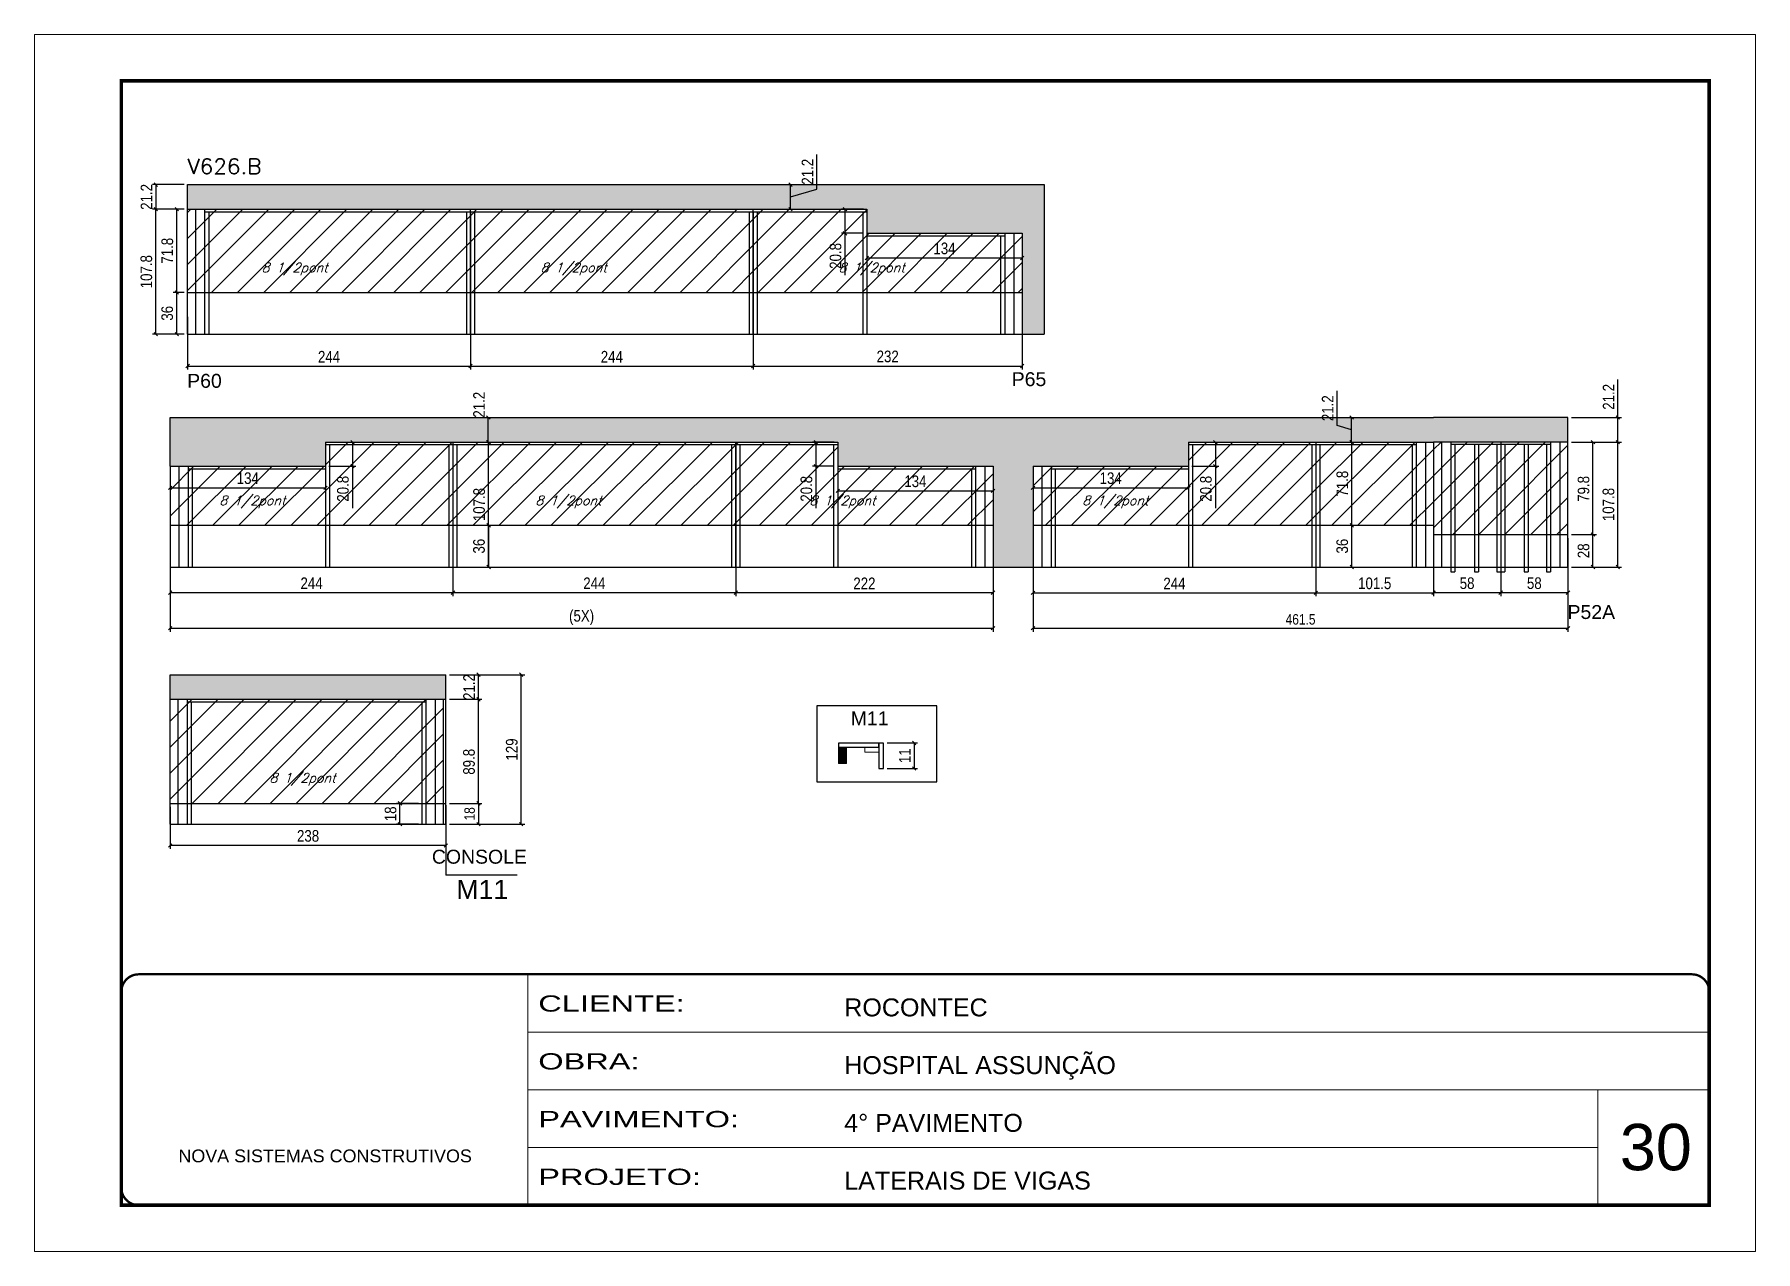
# Model space of a CAD drawing. Extents: x -20960 to -5926, y -2106 to 21915.
# Drawn here: x -10608 to -9123, y 12825 to 13875 of the extents above; entities that cross this region are included whole.
import ezdxf

# ---------------------------------------------------------------- set-up
doc = ezdxf.new("R2010")
doc.units = 0
doc.linetypes.add('CONTINUO', pattern=[0])
doc.linetypes.add('DASHED', pattern=[0.75, 0.5, -0.25])
for name, color, linetype in [('5', 5, 'Continuous'), ('COTA', 241, 'Continuous'), ('NOMENCLATURA', 7, 'Continuous'), ('Painéis', 200, 'Continuous'), ('Reaproveitamento', 251, 'Continuous'), ('SARR_2.2x7', 40, 'Continuous'), ('SARR_3.5x7', 81, 'Continuous'), ('texto', 7, 'Continuous')]:
    doc.layers.add(name, color=color, linetype=linetype)
for name, color, linetype, lineweight in [('CARIMBO', 255, 'Continuous', 9), ('Folhas', 255, 'Continuous', 9), ('Hachura', 251, 'Continuous', 9), ('Madeira', 126, 'Continuous', 18), ('Sarr 2.2x7', 40, 'Continuous', 9), ('SARRAFO DE PRESSAO', 251, 'DASHED', 9), ('Texto Seção', 7, 'Continuous', 15)]:
    doc.layers.add(name, color=color, linetype=linetype, lineweight=lineweight)
doc.styles.add('ARIAL', font='arial.ttf')
doc.styles.add('COTA TECNICA', font='techl___.ttf', dxfattribs={"height": 10})
doc.styles.add('COTA TECNICA-50', font='techl___.ttf', dxfattribs={"height": 9})
doc.styles.add('REGUA-120', font='ROMANS.shx', dxfattribs={"height": 15})
doc.styles.add('Romans', font='romans.shx')
doc.styles.get("Standard").update_dxf_attribs({"font": 'arial.ttf'})
doc.styles.add('Tecnologia', font='')
doc.styles.get('Tecnologia').set_extended_font_data('Forgotten Futurist')
doc.dimstyles.new('COTA PAINEL-50', dxfattribs={"dimtxt": 9, "dimasz": 3, "dimexe": 3, "dimexo": 3, "dimgap": 3, "dimtad": 1, "dimdec": 1, "dimzin": 12, "dimdsep": 46, "dimtxsty": 'COTA TECNICA-50', "dimblk1": 'OBLIQUE', "dimblk2": 'OBLIQUE', "dimsah": 1, "dimcen": 0.9, "dimclrd": 4, "dimclre": 4, "dimclrt": 240, "dimadec": 1, "dimazin": 3, "dimtfac": 1, "dimtdec": 1, "dimtmove": 0, "dimatfit": 3, "dimfxl": 1, "dimtolj": 1, "dimtzin": 12, "dimarcsym": 0})
doc.dimstyles.new('PAINEL', dxfattribs={"dimtxt": 10, "dimasz": 3, "dimexe": 3, "dimexo": 3, "dimgap": 3, "dimtad": 1, "dimdec": 1, "dimzin": 12, "dimdsep": 46, "dimtxsty": 'COTA TECNICA', "dimblk1": 'OBLIQUE', "dimblk2": 'OBLIQUE', "dimsah": 1, "dimcen": 0.9, "dimclrd": 4, "dimclre": 4, "dimclrt": 240, "dimadec": 1, "dimazin": 3, "dimtfac": 1, "dimtdec": 1, "dimtmove": 0, "dimatfit": 3, "dimfxl": 1, "dimtolj": 1, "dimtzin": 12, "dimarcsym": 0})
pattern_1 = [(45, (-152506.7, -14887.856), (-11.2253202, 11.2253202), [])]

msp = doc.modelspace()

# ---------------------------------------------------------------- texts
at = {"layer": '5', "linetype": 'Continuous'}
for s, rotation, p in [('P60', 0.00004, (-10476.69, 13570.53)), ('P65', 0.00004, (-9765.3, 13571.95)), ('P52A', 0.00004, (-9285.73, 13371.08)), ('CONSOLE', 359.99996, (-10265.57, 13159.99))]:
    msp.add_text(s, height=12, rotation=rotation, dxfattribs=at).set_placement(p)
at = {"layer": '5', "color": 7, "linetype": 'Continuous'}
msp.add_text('M11', height=12, rotation=359.99996, dxfattribs=at).set_placement((-9904.21, 13279.33))
at = {"layer": 'CARIMBO', "style": 'ARIAL'}
msp.add_text('30', height=40, dxfattribs=at).set_placement((-9240.64, 12895.51))
at = {"layer": 'NOMENCLATURA', "linetype": 'Continuous'}
msp.add_text('M11', height=16.5, dxfattribs=at).set_placement((-10244.47, 13129.49))
at = {"layer": 'texto', "color": 2, "char_height": 8, "attachment_point": 5, "style": 'Romans'}
for insert in [(-10383.98, 13672.93), (-10143.24, 13672.93), (-9886.13, 13672.93), (-10420.43, 13472.01), (-10147.7, 13472.01), (-9911.23, 13472.01), (-9675.86, 13472.01), (-10377.18, 13232.73)]:
    msp.add_mtext('{\\Q19;\\C256;8 1/2pont}', dxfattribs=dict(at, insert=insert))
at = {"layer": 'Texto Seção', "style": 'REGUA-120', "width": 1.05}
msp.add_text('V626.B', height=13, dxfattribs=at).set_placement((-10476.36, 13755.06))

# ---------------------------------------------------------------- blocks, each defined once
blk = doc.blocks.new('9999999999')
at = {"color": 30, "linetype": 'CONTINUO'}
for p, q in [((98564.6, 34230.2), (98564.6, 34429.4)), ((98564.6, 34379.6), (99584, 34379.6)), ((98564.6, 34329.8), (99488, 34329.8)), ((99584, 34329.8), (99488, 34329.8)), ((99488, 34329.8), (99488, 34230.2)), ((98564.6, 34280), (99488, 34280))]:
    blk.add_line(p, q, dxfattribs=at)
at = {"color": 30, "linetype": 'CONTINUO', "const_width": 2}
blk.add_lwpolyline([(99584, 34230.2), (99584, 34414.4, 0.414214), (99569, 34429.4), (98229, 34429.4, 0.414214), (98214, 34414.4), (98214, 34245.2, 0.414214), (98229, 34230.2), (99584, 34230.2)], format="xyb", dxfattribs=at)
at = {"layer": 'Folhas'}
blk.add_lwpolyline([(98139, 34190.2), (99624, 34190.2), (99624, 35240.2), (98139, 35240.2)], close=True, dxfattribs=at)
at = {"layer": 'Folhas', "color": 30, "const_width": 3}
blk.add_lwpolyline([(98214, 34230.2), (99584, 34230.2), (99584, 35200.2), (98214, 35200.2)], close=True, dxfattribs=at)
at = {"color": 7, "linetype": 'Continuous', "ltscale": 5, "style": 'ARIAL'}
for s, height, p in [('ROCONTEC', 15.48, (98837.7, 34393.1)), ('HOSPITAL ASSUNÇÃO', 15.483, (98837.7, 34343.3)), ('4° PAVIMENTO', 15.483, (98837.7, 34293.5)), ('NOVA SISTEMAS CONSTRUTIVOS', 11.059, (98263.2, 34267.2)), ('LATERAIS DE VIGAS', 15.483, (98837.7, 34243.7))]:
    blk.add_text(s, height=height, dxfattribs=at).set_placement(p)
at = {"layer": 'Folhas', "color": 7, "style": 'Tecnologia', "width": 1.5}
for s, p in [('CLIENTE:', (98573.7, 34397.2)), ('OBRA:', (98573.7, 34347.3)), ('PAVIMENTO:', (98573.7, 34297.5)), ('PROJETO:', (98573.7, 34247.7))]:
    blk.add_text(s, height=14, dxfattribs=at).set_placement(p)
blk = doc.blocks.new('_Oblique')
at = {"color": 0, "linetype": 'ByBlock', "lineweight": -2}
blk.add_line((-0.5, -0.5), (0.5, 0.5), dxfattribs=at)
blk = doc.blocks.new('*D953')
at = {"layer": 'COTA', "color": 4, "linetype": 'ByBlock', "lineweight": -2, "transparency": 16777216}
for p, q in [((-9282.4, 13523.7), (-9260.8, 13523.7)), ((-9263.8, 13443.9), (-9263.8, 13523.7)), ((-9282.4, 13443.9), (-9260.8, 13443.9))]:
    blk.add_line(p, q, dxfattribs=at)
at = {"layer": 'Defpoints', "color": 0, "linetype": 'ByBlock', "transparency": 16777216}
for p in [(-9285.4, 13523.7), (-9263.8, 13523.7), (-9285.4, 13443.9)]:
    blk.add_point(p, dxfattribs=at)
at = {"layer": 'COTA', "color": 4, "linetype": 'ByBlock', "lineweight": -2, "transparency": 16777216, "xscale": 3, "yscale": 3, "zscale": 3}
for p, rotation in [((-9263.8, 13523.7), 90), ((-9263.8, 13443.9), 270)]:
    blk.add_blockref('_Oblique', p, dxfattribs=dict(at, rotation=rotation))
at = {"layer": 'COTA', "color": 240, "linetype": 'ByBlock', "transparency": 16777216, "insert": (-9271.9, 13483.3), "char_height": 10, "attachment_point": 5, "rotation": 90, "style": 'COTA TECNICA'}
blk.add_mtext('\\A1;79.8', dxfattribs=at)
blk = doc.blocks.new('*D954')
at = {"layer": 'COTA', "color": 4, "linetype": 'ByBlock', "lineweight": -2, "transparency": 16777216}
for p, q in [((-9401.4, 13440.9), (-9401.4, 13390.8)), ((-9343.4, 13440.9), (-9343.4, 13390.8)), ((-9401.4, 13393.8), (-9343.4, 13393.8))]:
    blk.add_line(p, q, dxfattribs=at)
at = {"layer": 'Defpoints', "color": 0, "linetype": 'ByBlock', "transparency": 16777216}
for p in [(-9401.4, 13443.9), (-9343.4, 13443.9), (-9343.4, 13393.8)]:
    blk.add_point(p, dxfattribs=at)
at = {"layer": 'COTA', "color": 4, "linetype": 'ByBlock', "lineweight": -2, "transparency": 16777216, "xscale": 3, "yscale": 3, "zscale": 3, "rotation": 180}
blk.add_blockref('_Oblique', (-9401.4, 13393.8), dxfattribs=at)
at = {"layer": 'COTA', "color": 4, "linetype": 'ByBlock', "lineweight": -2, "transparency": 16777216, "xscale": 3, "yscale": 3, "zscale": 3}
blk.add_blockref('_Oblique', (-9343.4, 13393.8), dxfattribs=at)
at = {"layer": 'COTA', "color": 240, "linetype": 'ByBlock', "transparency": 16777216, "insert": (-9372.4, 13401.9), "char_height": 10, "attachment_point": 5, "style": 'COTA TECNICA'}
blk.add_mtext('\\A1;58', dxfattribs=at)
blk = doc.blocks.new('*D955')
at = {"layer": 'COTA', "color": 4, "linetype": 'ByBlock', "lineweight": -2, "transparency": 16777216}
for p, q in [((-9343.4, 13440.9), (-9343.4, 13390.8)), ((-9285.4, 13440.9), (-9285.4, 13390.8)), ((-9343.4, 13393.8), (-9285.4, 13393.8))]:
    blk.add_line(p, q, dxfattribs=at)
at = {"layer": 'Defpoints', "color": 0, "linetype": 'ByBlock', "transparency": 16777216}
for p in [(-9343.4, 13443.9), (-9285.4, 13443.9), (-9285.4, 13393.8)]:
    blk.add_point(p, dxfattribs=at)
at = {"layer": 'COTA', "color": 4, "linetype": 'ByBlock', "lineweight": -2, "transparency": 16777216, "xscale": 3, "yscale": 3, "zscale": 3, "rotation": 180}
blk.add_blockref('_Oblique', (-9343.4, 13393.8), dxfattribs=at)
at = {"layer": 'COTA', "color": 4, "linetype": 'ByBlock', "lineweight": -2, "transparency": 16777216, "xscale": 3, "yscale": 3, "zscale": 3}
blk.add_blockref('_Oblique', (-9285.4, 13393.8), dxfattribs=at)
at = {"layer": 'COTA', "color": 240, "linetype": 'ByBlock', "transparency": 16777216, "insert": (-9314.4, 13401.9), "char_height": 10, "attachment_point": 5, "style": 'COTA TECNICA'}
blk.add_mtext('\\A1;58', dxfattribs=at)
blk = doc.blocks.new('*D1048')
at = {"layer": 'COTA', "color": 4, "lineweight": -2, "ltscale": 25, "transparency": 16777216}
for p, q in [((-9242.3, 13544.9), (-9242.3, 13577.6)), ((-9282.4, 13544.9), (-9239.3, 13544.9)), ((-9242.3, 13523.7), (-9242.3, 13544.9)), ((-9282.4, 13523.7), (-9239.3, 13523.7))]:
    blk.add_line(p, q, dxfattribs=at)
at = {"layer": 'Defpoints', "color": 0, "ltscale": 25, "transparency": 16777216}
for p in [(-9285.4, 13544.9), (-9242.3, 13544.9), (-9285.4, 13523.7)]:
    blk.add_point(p, dxfattribs=at)
at = {"layer": 'COTA', "color": 4, "lineweight": -2, "ltscale": 25, "transparency": 16777216, "xscale": 3, "yscale": 3, "zscale": 3}
for p, rotation in [((-9242.3, 13544.9), 90), ((-9242.3, 13523.7), 270)]:
    blk.add_blockref('_Oblique', p, dxfattribs=dict(at, rotation=rotation))
at = {"layer": 'COTA', "color": 240, "ltscale": 25, "transparency": 16777216, "insert": (-9250.3, 13562.7), "char_height": 10, "attachment_point": 5, "rotation": 90, "style": 'COTA TECNICA'}
blk.add_mtext('\\A1;21.2', dxfattribs=at)
blk = doc.blocks.new('*D956')
at = {"layer": 'COTA', "color": 4, "lineweight": -2, "ltscale": 25, "transparency": 16777216}
for p, q in [((-10476.3, 13631.8), (-10476.3, 13586.3)), ((-10232.3, 13617.8), (-10232.3, 13586.3)), ((-10476.3, 13589.3), (-10232.3, 13589.3))]:
    blk.add_line(p, q, dxfattribs=at)
at = {"layer": 'Defpoints', "color": 0, "ltscale": 25, "transparency": 16777216}
for p in [(-10476.3, 13634.8), (-10232.3, 13620.8), (-10232.3, 13589.3)]:
    blk.add_point(p, dxfattribs=at)
at = {"layer": 'COTA', "color": 4, "lineweight": -2, "ltscale": 25, "transparency": 16777216, "xscale": 3, "yscale": 3, "zscale": 3, "rotation": 180}
blk.add_blockref('_Oblique', (-10476.3, 13589.3), dxfattribs=at)
at = {"layer": 'COTA', "color": 4, "lineweight": -2, "ltscale": 25, "transparency": 16777216, "xscale": 3, "yscale": 3, "zscale": 3}
blk.add_blockref('_Oblique', (-10232.3, 13589.3), dxfattribs=at)
at = {"layer": 'COTA', "color": 240, "ltscale": 25, "transparency": 16777216, "insert": (-10354.3, 13597.3), "char_height": 10, "attachment_point": 5, "style": 'COTA TECNICA'}
blk.add_mtext('\\A1;244', dxfattribs=at)
blk = doc.blocks.new('*D957')
at = {"layer": 'COTA', "color": 4, "lineweight": -2, "ltscale": 25, "transparency": 16777216}
for p, q in [((-10232.3, 13617.8), (-10232.3, 13586.3)), ((-9988.3, 13617.8), (-9988.3, 13586.3)), ((-10232.3, 13589.3), (-9988.3, 13589.3))]:
    blk.add_line(p, q, dxfattribs=at)
at = {"layer": 'Defpoints', "color": 0, "ltscale": 25, "transparency": 16777216}
for p in [(-10232.3, 13620.8), (-9988.3, 13620.8), (-9988.3, 13589.3)]:
    blk.add_point(p, dxfattribs=at)
at = {"layer": 'COTA', "color": 4, "lineweight": -2, "ltscale": 25, "transparency": 16777216, "xscale": 3, "yscale": 3, "zscale": 3, "rotation": 180}
blk.add_blockref('_Oblique', (-10232.3, 13589.3), dxfattribs=at)
at = {"layer": 'COTA', "color": 4, "lineweight": -2, "ltscale": 25, "transparency": 16777216, "xscale": 3, "yscale": 3, "zscale": 3}
blk.add_blockref('_Oblique', (-9988.3, 13589.3), dxfattribs=at)
at = {"layer": 'COTA', "color": 240, "ltscale": 25, "transparency": 16777216, "insert": (-10110.3, 13597.3), "char_height": 10, "attachment_point": 5, "style": 'COTA TECNICA'}
blk.add_mtext('\\A1;244', dxfattribs=at)
blk = doc.blocks.new('*D958')
at = {"layer": 'COTA', "color": 4, "lineweight": -2, "ltscale": 25, "transparency": 16777216}
for p, q in [((-9988.3, 13617.8), (-9988.3, 13586.3)), ((-9756.3, 13631.8), (-9756.3, 13586.3)), ((-9988.3, 13589.3), (-9756.3, 13589.3))]:
    blk.add_line(p, q, dxfattribs=at)
at = {"layer": 'Defpoints', "color": 0, "ltscale": 25, "transparency": 16777216}
for p in [(-9756.3, 13634.8), (-9988.3, 13620.8), (-9756.3, 13589.3)]:
    blk.add_point(p, dxfattribs=at)
at = {"layer": 'COTA', "color": 4, "lineweight": -2, "ltscale": 25, "transparency": 16777216, "xscale": 3, "yscale": 3, "zscale": 3, "rotation": 180}
blk.add_blockref('_Oblique', (-9988.3, 13589.3), dxfattribs=at)
at = {"layer": 'COTA', "color": 4, "lineweight": -2, "ltscale": 25, "transparency": 16777216, "xscale": 3, "yscale": 3, "zscale": 3}
blk.add_blockref('_Oblique', (-9756.3, 13589.3), dxfattribs=at)
at = {"layer": 'COTA', "color": 240, "ltscale": 25, "transparency": 16777216, "insert": (-9872.3, 13597.5), "char_height": 10, "attachment_point": 5, "style": 'COTA TECNICA'}
blk.add_mtext('\\A1;232', dxfattribs=at)
blk = doc.blocks.new('*D1049')
at = {"layer": 'COTA', "color": 4, "lineweight": -2, "ltscale": 25, "transparency": 16777216}
for p, q in [((-10491.4, 13448.9), (-10491.4, 13390.8)), ((-10247.4, 13448.9), (-10247.4, 13390.8)), ((-10491.4, 13393.8), (-10247.4, 13393.8))]:
    blk.add_line(p, q, dxfattribs=at)
at = {"layer": 'Defpoints', "color": 0, "ltscale": 25, "transparency": 16777216}
for p in [(-10491.4, 13451.9), (-10247.4, 13451.9), (-10247.4, 13393.8)]:
    blk.add_point(p, dxfattribs=at)
at = {"layer": 'COTA', "color": 4, "lineweight": -2, "ltscale": 25, "transparency": 16777216, "xscale": 3, "yscale": 3, "zscale": 3, "rotation": 180}
blk.add_blockref('_Oblique', (-10491.4, 13393.8), dxfattribs=at)
at = {"layer": 'COTA', "color": 4, "lineweight": -2, "ltscale": 25, "transparency": 16777216, "xscale": 3, "yscale": 3, "zscale": 3}
blk.add_blockref('_Oblique', (-10247.4, 13393.8), dxfattribs=at)
at = {"layer": 'COTA', "color": 240, "ltscale": 25, "transparency": 16777216, "insert": (-10369.4, 13401.9), "char_height": 10, "attachment_point": 5, "style": 'COTA TECNICA'}
blk.add_mtext('\\A1;244', dxfattribs=at)
blk = doc.blocks.new('*D1050')
at = {"layer": 'COTA', "color": 4, "lineweight": -2, "ltscale": 25, "transparency": 16777216}
for p, q in [((-10247.4, 13448.9), (-10247.4, 13390.8)), ((-10003.4, 13448.9), (-10003.4, 13390.8)), ((-10247.4, 13393.8), (-10003.4, 13393.8))]:
    blk.add_line(p, q, dxfattribs=at)
at = {"layer": 'Defpoints', "color": 0, "ltscale": 25, "transparency": 16777216}
for p in [(-10247.4, 13451.9), (-10003.4, 13451.9), (-10003.4, 13393.8)]:
    blk.add_point(p, dxfattribs=at)
at = {"layer": 'COTA', "color": 4, "lineweight": -2, "ltscale": 25, "transparency": 16777216, "xscale": 3, "yscale": 3, "zscale": 3, "rotation": 180}
blk.add_blockref('_Oblique', (-10247.4, 13393.8), dxfattribs=at)
at = {"layer": 'COTA', "color": 4, "lineweight": -2, "ltscale": 25, "transparency": 16777216, "xscale": 3, "yscale": 3, "zscale": 3}
blk.add_blockref('_Oblique', (-10003.4, 13393.8), dxfattribs=at)
at = {"layer": 'COTA', "color": 240, "ltscale": 25, "transparency": 16777216, "insert": (-10125.4, 13401.9), "char_height": 10, "attachment_point": 5, "style": 'COTA TECNICA'}
blk.add_mtext('\\A1;244', dxfattribs=at)
blk = doc.blocks.new('*D1051')
at = {"layer": 'COTA', "color": 4, "lineweight": -2, "ltscale": 25, "transparency": 16777216}
for p, q in [((-9890.3, 13700.8), (-9890.3, 13679.5)), ((-9756.3, 13700.8), (-9756.3, 13679.5)), ((-9890.3, 13682.5), (-9756.3, 13682.5))]:
    blk.add_line(p, q, dxfattribs=at)
at = {"layer": 'Defpoints', "color": 0, "ltscale": 25, "transparency": 16777216}
for p in [(-9890.3, 13703.8), (-9756.3, 13703.8), (-9756.3, 13682.5)]:
    blk.add_point(p, dxfattribs=at)
at = {"layer": 'COTA', "color": 4, "lineweight": -2, "ltscale": 25, "transparency": 16777216, "xscale": 3, "yscale": 3, "zscale": 3, "rotation": 180}
blk.add_blockref('_Oblique', (-9890.3, 13682.5), dxfattribs=at)
at = {"layer": 'COTA', "color": 4, "lineweight": -2, "ltscale": 25, "transparency": 16777216, "xscale": 3, "yscale": 3, "zscale": 3}
blk.add_blockref('_Oblique', (-9756.3, 13682.5), dxfattribs=at)
at = {"layer": 'COTA', "color": 240, "ltscale": 25, "transparency": 16777216, "insert": (-9823.3, 13690.7), "char_height": 10, "attachment_point": 5, "style": 'COTA TECNICA'}
blk.add_mtext('\\A1;134', dxfattribs=at)
blk = doc.blocks.new('*D1052')
at = {"layer": 'COTA', "color": 4, "lineweight": -2, "ltscale": 25, "transparency": 16777216}
for p, q in [((-10491.4, 13499.9), (-10491.4, 13481.3)), ((-10357.4, 13499.9), (-10357.4, 13481.3)), ((-10491.4, 13484.3), (-10357.4, 13484.3))]:
    blk.add_line(p, q, dxfattribs=at)
at = {"layer": 'Defpoints', "color": 0, "ltscale": 25, "transparency": 16777216}
for p in [(-10491.4, 13502.9), (-10357.4, 13502.9), (-10357.4, 13484.3)]:
    blk.add_point(p, dxfattribs=at)
at = {"layer": 'COTA', "color": 4, "lineweight": -2, "ltscale": 25, "transparency": 16777216, "xscale": 3, "yscale": 3, "zscale": 3, "rotation": 180}
blk.add_blockref('_Oblique', (-10491.4, 13484.3), dxfattribs=at)
at = {"layer": 'COTA', "color": 4, "lineweight": -2, "ltscale": 25, "transparency": 16777216, "xscale": 3, "yscale": 3, "zscale": 3}
blk.add_blockref('_Oblique', (-10357.4, 13484.3), dxfattribs=at)
at = {"layer": 'COTA', "color": 240, "ltscale": 25, "transparency": 16777216, "insert": (-10424.4, 13492.5), "char_height": 10, "attachment_point": 5, "style": 'COTA TECNICA'}
blk.add_mtext('\\A1;134', dxfattribs=at)
blk = doc.blocks.new('*D1053')
at = {"layer": 'COTA', "color": 4, "lineweight": -2, "ltscale": 25, "transparency": 16777216}
for p, q in [((-9893.3, 13724.6), (-9912.2, 13724.6)), ((-9909.2, 13724.6), (-9909.2, 13703.8)), ((-9893.3, 13703.8), (-9912.2, 13703.8)), ((-9909.2, 13703.8), (-9909.2, 13667.8))]:
    blk.add_line(p, q, dxfattribs=at)
at = {"layer": 'Defpoints', "color": 0, "ltscale": 25, "transparency": 16777216}
for p in [(-9890.3, 13724.6), (-9909.2, 13703.8), (-9890.3, 13703.8)]:
    blk.add_point(p, dxfattribs=at)
at = {"layer": 'COTA', "color": 4, "lineweight": -2, "ltscale": 25, "transparency": 16777216, "xscale": 3, "yscale": 3, "zscale": 3}
for p, rotation in [((-9909.2, 13724.6), 90), ((-9909.2, 13703.8), 270)]:
    blk.add_blockref('_Oblique', p, dxfattribs=dict(at, rotation=rotation))
at = {"layer": 'COTA', "color": 240, "ltscale": 25, "transparency": 16777216, "insert": (-9917.3, 13684.3), "char_height": 10, "attachment_point": 5, "rotation": 90, "style": 'COTA TECNICA'}
blk.add_mtext('\\A1;20.8', dxfattribs=at)
blk = doc.blocks.new('*D1054')
at = {"layer": 'COTA', "color": 4, "lineweight": -2, "ltscale": 25, "transparency": 16777216}
for p, q in [((-10354.4, 13523.7), (-10331.1, 13523.7)), ((-10334.1, 13523.7), (-10334.1, 13502.9)), ((-10354.4, 13502.9), (-10331.1, 13502.9)), ((-10334.1, 13502.9), (-10334.1, 13466.8))]:
    blk.add_line(p, q, dxfattribs=at)
at = {"layer": 'Defpoints', "color": 0, "ltscale": 25, "transparency": 16777216}
for p in [(-10357.4, 13523.7), (-10357.4, 13502.9), (-10334.1, 13502.9)]:
    blk.add_point(p, dxfattribs=at)
at = {"layer": 'COTA', "color": 4, "lineweight": -2, "ltscale": 25, "transparency": 16777216, "xscale": 3, "yscale": 3, "zscale": 3}
for p, rotation in [((-10334.1, 13523.7), 90), ((-10334.1, 13502.9), 270)]:
    blk.add_blockref('_Oblique', p, dxfattribs=dict(at, rotation=rotation))
at = {"layer": 'COTA', "color": 240, "ltscale": 25, "transparency": 16777216, "insert": (-10342.3, 13483.4), "char_height": 10, "attachment_point": 5, "rotation": 90, "style": 'COTA TECNICA'}
blk.add_mtext('\\A1;20.8', dxfattribs=at)
blk = doc.blocks.new('*D1070')
at = {"layer": 'COTA', "color": 4, "lineweight": -2, "ltscale": 25, "transparency": 16777216}
for p, q in [((-10479.3, 13724.6), (-10506.7, 13724.6)), ((-10503.7, 13616.8), (-10503.7, 13724.6)), ((-10479.3, 13616.8), (-10506.7, 13616.8))]:
    blk.add_line(p, q, dxfattribs=at)
at = {"layer": 'Defpoints', "color": 0, "ltscale": 25, "transparency": 16777216}
for p in [(-10503.7, 13724.6), (-10476.3, 13724.6), (-10476.3, 13616.8)]:
    blk.add_point(p, dxfattribs=at)
at = {"layer": 'COTA', "color": 4, "lineweight": -2, "ltscale": 25, "transparency": 16777216, "xscale": 3, "yscale": 3, "zscale": 3}
for p, rotation in [((-10503.7, 13724.6), 90), ((-10503.7, 13616.8), 270)]:
    blk.add_blockref('_Oblique', p, dxfattribs=dict(at, rotation=rotation))
at = {"layer": 'COTA', "color": 240, "ltscale": 25, "transparency": 16777216, "insert": (-10511.9, 13670.7), "char_height": 10, "attachment_point": 5, "rotation": 90, "style": 'COTA TECNICA'}
blk.add_mtext('\\A1;107.8', dxfattribs=at)
blk = doc.blocks.new('*D977')
at = {"layer": 'COTA', "color": 4, "lineweight": -2, "ltscale": 25, "transparency": 16777216}
for p, q in [((-10479.3, 13745.8), (-10506.7, 13745.8)), ((-10503.7, 13745.8), (-10503.7, 13724.6)), ((-10479.3, 13724.6), (-10506.7, 13724.6))]:
    blk.add_line(p, q, dxfattribs=at)
at = {"layer": 'Defpoints', "color": 0, "ltscale": 25, "transparency": 16777216}
for p in [(-10476.3, 13745.8), (-10503.7, 13724.6), (-10476.3, 13724.6)]:
    blk.add_point(p, dxfattribs=at)
at = {"layer": 'COTA', "color": 4, "lineweight": -2, "ltscale": 25, "transparency": 16777216, "xscale": 3, "yscale": 3, "zscale": 3}
for p, rotation in [((-10503.7, 13745.8), 90), ((-10503.7, 13724.6), 270)]:
    blk.add_blockref('_Oblique', p, dxfattribs=dict(at, rotation=rotation))
at = {"layer": 'COTA', "color": 240, "ltscale": 25, "transparency": 16777216, "insert": (-10511.8, 13735.2), "char_height": 10, "attachment_point": 5, "rotation": 90, "style": 'COTA TECNICA'}
blk.add_mtext('\\A1;21.2', dxfattribs=at)
blk = doc.blocks.new('*D1071')
at = {"layer": 'COTA', "color": 4, "lineweight": -2, "ltscale": 25, "transparency": 16777216}
for p, q in [((-10003.4, 13448.9), (-10003.4, 13390.8)), ((-9781.4, 13412.9), (-9781.4, 13390.8)), ((-10003.4, 13393.8), (-9781.4, 13393.8))]:
    blk.add_line(p, q, dxfattribs=at)
at = {"layer": 'Defpoints', "color": 0, "ltscale": 25, "transparency": 16777216}
for p in [(-10003.4, 13451.9), (-9781.4, 13415.9), (-9781.4, 13393.8)]:
    blk.add_point(p, dxfattribs=at)
at = {"layer": 'COTA', "color": 4, "lineweight": -2, "ltscale": 25, "transparency": 16777216, "xscale": 3, "yscale": 3, "zscale": 3, "rotation": 180}
blk.add_blockref('_Oblique', (-10003.4, 13393.8), dxfattribs=at)
at = {"layer": 'COTA', "color": 4, "lineweight": -2, "ltscale": 25, "transparency": 16777216, "xscale": 3, "yscale": 3, "zscale": 3}
blk.add_blockref('_Oblique', (-9781.4, 13393.8), dxfattribs=at)
at = {"layer": 'COTA', "color": 240, "ltscale": 25, "transparency": 16777216, "insert": (-9892.4, 13401.8), "char_height": 10, "attachment_point": 5, "style": 'COTA TECNICA'}
blk.add_mtext('\\A1;222', dxfattribs=at)
blk = doc.blocks.new('*D1072')
at = {"layer": 'COTA', "color": 4, "lineweight": -2, "ltscale": 25, "transparency": 16777216}
for p, q in [((-9915.4, 13499.9), (-9915.4, 13478.6)), ((-9781.4, 13499.9), (-9781.4, 13478.6)), ((-9915.4, 13481.6), (-9781.4, 13481.6))]:
    blk.add_line(p, q, dxfattribs=at)
at = {"layer": 'Defpoints', "color": 0, "ltscale": 25, "transparency": 16777216}
for p in [(-9915.4, 13502.9), (-9781.4, 13502.9), (-9781.4, 13481.6)]:
    blk.add_point(p, dxfattribs=at)
at = {"layer": 'COTA', "color": 4, "lineweight": -2, "ltscale": 25, "transparency": 16777216, "xscale": 3, "yscale": 3, "zscale": 3, "rotation": 180}
blk.add_blockref('_Oblique', (-9915.4, 13481.6), dxfattribs=at)
at = {"layer": 'COTA', "color": 4, "lineweight": -2, "ltscale": 25, "transparency": 16777216, "xscale": 3, "yscale": 3, "zscale": 3}
blk.add_blockref('_Oblique', (-9781.4, 13481.6), dxfattribs=at)
at = {"layer": 'COTA', "color": 240, "ltscale": 25, "transparency": 16777216, "insert": (-9848.4, 13489.8), "char_height": 10, "attachment_point": 5, "style": 'COTA TECNICA'}
blk.add_mtext('\\A1;134', dxfattribs=at)
blk = doc.blocks.new('*D1073')
at = {"layer": 'COTA', "color": 4, "lineweight": -2, "ltscale": 25, "transparency": 16777216}
for p, q in [((-9918.4, 13523.7), (-9937.3, 13523.7)), ((-9934.3, 13523.7), (-9934.3, 13502.9)), ((-9918.4, 13502.9), (-9937.3, 13502.9)), ((-9934.3, 13502.9), (-9934.3, 13466.8))]:
    blk.add_line(p, q, dxfattribs=at)
at = {"layer": 'Defpoints', "color": 0, "ltscale": 25, "transparency": 16777216}
for p in [(-9915.4, 13523.7), (-9934.3, 13502.9), (-9915.4, 13502.9)]:
    blk.add_point(p, dxfattribs=at)
at = {"layer": 'COTA', "color": 4, "lineweight": -2, "ltscale": 25, "transparency": 16777216, "xscale": 3, "yscale": 3, "zscale": 3}
for p, rotation in [((-9934.3, 13523.7), 90), ((-9934.3, 13502.9), 270)]:
    blk.add_blockref('_Oblique', p, dxfattribs=dict(at, rotation=rotation))
at = {"layer": 'COTA', "color": 240, "ltscale": 25, "transparency": 16777216, "insert": (-9942.4, 13483.4), "char_height": 10, "attachment_point": 5, "rotation": 90, "style": 'COTA TECNICA'}
blk.add_mtext('\\A1;20.8', dxfattribs=at)
blk = doc.blocks.new('*D1074')
at = {"layer": 'COTA', "color": 4, "lineweight": -2, "ltscale": 25, "transparency": 16777216}
for p, q in [((-9746.9, 13448.9), (-9746.9, 13390.7)), ((-9502.9, 13416.9), (-9502.9, 13390.7)), ((-9746.9, 13393.7), (-9502.9, 13393.7))]:
    blk.add_line(p, q, dxfattribs=at)
at = {"layer": 'Defpoints', "color": 0, "ltscale": 25, "transparency": 16777216}
for p in [(-9746.9, 13451.9), (-9502.9, 13419.9), (-9502.9, 13393.7)]:
    blk.add_point(p, dxfattribs=at)
at = {"layer": 'COTA', "color": 4, "lineweight": -2, "ltscale": 25, "transparency": 16777216, "xscale": 3, "yscale": 3, "zscale": 3, "rotation": 180}
blk.add_blockref('_Oblique', (-9746.9, 13393.7), dxfattribs=at)
at = {"layer": 'COTA', "color": 4, "lineweight": -2, "ltscale": 25, "transparency": 16777216, "xscale": 3, "yscale": 3, "zscale": 3}
blk.add_blockref('_Oblique', (-9502.9, 13393.7), dxfattribs=at)
at = {"layer": 'COTA', "color": 240, "ltscale": 25, "transparency": 16777216, "insert": (-9624.9, 13401.7), "char_height": 10, "attachment_point": 5, "style": 'COTA TECNICA'}
blk.add_mtext('\\A1;244', dxfattribs=at)
blk = doc.blocks.new('*D1075')
at = {"layer": 'COTA', "color": 4, "lineweight": -2, "ltscale": 25, "transparency": 16777216}
for p, q in [((-9746.9, 13499.9), (-9746.9, 13481.3)), ((-9612.9, 13499.9), (-9612.9, 13481.3)), ((-9746.9, 13484.3), (-9612.9, 13484.3))]:
    blk.add_line(p, q, dxfattribs=at)
at = {"layer": 'Defpoints', "color": 0, "ltscale": 25, "transparency": 16777216}
for p in [(-9746.9, 13502.9), (-9612.9, 13502.9), (-9612.9, 13484.3)]:
    blk.add_point(p, dxfattribs=at)
at = {"layer": 'COTA', "color": 4, "lineweight": -2, "ltscale": 25, "transparency": 16777216, "xscale": 3, "yscale": 3, "zscale": 3, "rotation": 180}
blk.add_blockref('_Oblique', (-9746.9, 13484.3), dxfattribs=at)
at = {"layer": 'COTA', "color": 4, "lineweight": -2, "ltscale": 25, "transparency": 16777216, "xscale": 3, "yscale": 3, "zscale": 3}
blk.add_blockref('_Oblique', (-9612.9, 13484.3), dxfattribs=at)
at = {"layer": 'COTA', "color": 240, "ltscale": 25, "transparency": 16777216, "insert": (-9679.9, 13492.5), "char_height": 10, "attachment_point": 5, "style": 'COTA TECNICA'}
blk.add_mtext('\\A1;134', dxfattribs=at)
blk = doc.blocks.new('*D1076')
at = {"layer": 'COTA', "color": 4, "lineweight": -2, "ltscale": 25, "transparency": 16777216}
for p, q in [((-9609.9, 13523.7), (-9586.6, 13523.7)), ((-9589.6, 13523.7), (-9589.6, 13502.9)), ((-9609.9, 13502.9), (-9586.6, 13502.9)), ((-9589.6, 13502.9), (-9589.6, 13466.8))]:
    blk.add_line(p, q, dxfattribs=at)
at = {"layer": 'Defpoints', "color": 0, "ltscale": 25, "transparency": 16777216}
for p in [(-9612.9, 13523.7), (-9612.9, 13502.9), (-9589.6, 13502.9)]:
    blk.add_point(p, dxfattribs=at)
at = {"layer": 'COTA', "color": 4, "lineweight": -2, "ltscale": 25, "transparency": 16777216, "xscale": 3, "yscale": 3, "zscale": 3}
for p, rotation in [((-9589.6, 13523.7), 90), ((-9589.6, 13502.9), 270)]:
    blk.add_blockref('_Oblique', p, dxfattribs=dict(at, rotation=rotation))
at = {"layer": 'COTA', "color": 240, "ltscale": 25, "transparency": 16777216, "insert": (-9597.7, 13483.4), "char_height": 10, "attachment_point": 5, "rotation": 90, "style": 'COTA TECNICA'}
blk.add_mtext('\\A1;20.8', dxfattribs=at)
blk = doc.blocks.new('*D978')
at = {"layer": 'COTA', "color": 4, "lineweight": -2, "ltscale": 25, "transparency": 16777216}
for p, q in [((-9401.4, 13448.9), (-9401.4, 13390.7)), ((-9502.9, 13416.9), (-9502.9, 13390.7)), ((-9502.9, 13393.7), (-9401.4, 13393.7))]:
    blk.add_line(p, q, dxfattribs=at)
at = {"layer": 'Defpoints', "color": 0, "ltscale": 25, "transparency": 16777216}
for p in [(-9401.4, 13451.9), (-9502.9, 13419.9), (-9401.4, 13393.7)]:
    blk.add_point(p, dxfattribs=at)
at = {"layer": 'COTA', "color": 4, "lineweight": -2, "ltscale": 25, "transparency": 16777216, "xscale": 3, "yscale": 3, "zscale": 3, "rotation": 180}
blk.add_blockref('_Oblique', (-9502.9, 13393.7), dxfattribs=at)
at = {"layer": 'COTA', "color": 4, "lineweight": -2, "ltscale": 25, "transparency": 16777216, "xscale": 3, "yscale": 3, "zscale": 3}
blk.add_blockref('_Oblique', (-9401.4, 13393.7), dxfattribs=at)
at = {"layer": 'COTA', "color": 240, "ltscale": 25, "transparency": 16777216, "insert": (-9452.1, 13401.8), "char_height": 10, "attachment_point": 5, "style": 'COTA TECNICA'}
blk.add_mtext('\\A1;101.5', dxfattribs=at)
blk = doc.blocks.new('*D1077')
at = {"layer": 'COTA', "color": 4, "lineweight": -2, "ltscale": 25, "transparency": 16777216}
for p, q in [((-9781.4, 13448.9), (-9781.4, 13360.1)), ((-10491.4, 13412.9), (-10491.4, 13360.1)), ((-10491.4, 13363.1), (-9781.4, 13363.1))]:
    blk.add_line(p, q, dxfattribs=at)
at = {"layer": 'Defpoints', "color": 0, "ltscale": 25, "transparency": 16777216}
for p in [(-9781.4, 13451.9), (-10491.4, 13415.9), (-9781.4, 13363.1)]:
    blk.add_point(p, dxfattribs=at)
at = {"layer": 'COTA', "color": 4, "lineweight": -2, "ltscale": 25, "transparency": 16777216, "xscale": 3, "yscale": 3, "zscale": 3, "rotation": 180}
blk.add_blockref('_Oblique', (-10491.4, 13363.1), dxfattribs=at)
at = {"layer": 'COTA', "color": 4, "lineweight": -2, "ltscale": 25, "transparency": 16777216, "xscale": 3, "yscale": 3, "zscale": 3}
blk.add_blockref('_Oblique', (-9781.4, 13363.1), dxfattribs=at)
at = {"layer": 'COTA', "color": 240, "ltscale": 25, "transparency": 16777216, "insert": (-10136.4, 13372.3), "char_height": 10, "attachment_point": 5, "style": 'COTA TECNICA'}
blk.add_mtext('\\A1;(5X)', dxfattribs=at)
blk = doc.blocks.new('*D1078')
at = {"layer": 'COTA', "color": 4, "lineweight": -2, "ltscale": 25, "transparency": 16777216}
for p, q in [((-10244.4, 13523.7), (-10213.6, 13523.7)), ((-10216.6, 13415.9), (-10216.6, 13523.7)), ((-10244.4, 13415.9), (-10213.6, 13415.9))]:
    blk.add_line(p, q, dxfattribs=at)
at = {"layer": 'Defpoints', "color": 0, "ltscale": 25, "transparency": 16777216}
for p in [(-10247.4, 13523.7), (-10216.6, 13523.7), (-10247.4, 13415.9)]:
    blk.add_point(p, dxfattribs=at)
at = {"layer": 'COTA', "color": 4, "lineweight": -2, "ltscale": 25, "transparency": 16777216, "xscale": 3, "yscale": 3, "zscale": 3}
for p, rotation in [((-10216.6, 13523.7), 90), ((-10216.6, 13415.9), 270)]:
    blk.add_blockref('_Oblique', p, dxfattribs=dict(at, rotation=rotation))
at = {"layer": 'COTA', "color": 240, "ltscale": 25, "transparency": 16777216, "insert": (-10224.8, 13469.8), "char_height": 10, "attachment_point": 5, "rotation": 90, "style": 'COTA TECNICA'}
blk.add_mtext('\\A1;107.8', dxfattribs=at)
blk = doc.blocks.new('*D1079')
at = {"layer": 'COTA', "color": 4, "lineweight": -2, "ltscale": 25, "transparency": 16777216}
for p, q in [((-10219.9, 13544.9), (-10219.9, 13544.9)), ((-10216.9, 13523.7), (-10216.9, 13544.9)), ((-10244.4, 13523.7), (-10213.9, 13523.7))]:
    blk.add_line(p, q, dxfattribs=at)
at = {"layer": 'Defpoints', "color": 0, "ltscale": 25, "transparency": 16777216}
for p in [(-10216.9, 13544.9), (-10216.9, 13544.9), (-10247.4, 13523.7)]:
    blk.add_point(p, dxfattribs=at)
at = {"layer": 'COTA', "color": 4, "lineweight": -2, "ltscale": 25, "transparency": 16777216, "xscale": 3, "yscale": 3, "zscale": 3}
for p, rotation in [((-10216.9, 13544.9), 90), ((-10216.9, 13523.7), 270)]:
    blk.add_blockref('_Oblique', p, dxfattribs=dict(at, rotation=rotation))
at = {"layer": 'COTA', "color": 240, "ltscale": 25, "transparency": 16777216, "insert": (-10224.9, 13555.9), "char_height": 10, "attachment_point": 5, "rotation": 90, "style": 'COTA TECNICA'}
blk.add_mtext('\\A1;21.2', dxfattribs=at)
blk = doc.blocks.new('*D1080')
at = {"layer": 'COTA', "color": 4, "lineweight": -2, "ltscale": 25, "transparency": 16777216}
for p, q in [((-9933.4, 13742), (-9933.4, 13771.7)), ((-9956.1, 13724.6), (-9956.1, 13745.8)), ((-9956.1, 13735.2), (-9933.4, 13742)), ((-9953.1, 13745.8), (-9953.1, 13745.8)), ((-9985.3, 13724.6), (-9953.1, 13724.6))]:
    blk.add_line(p, q, dxfattribs=at)
at = {"layer": 'Defpoints', "color": 0, "ltscale": 25, "transparency": 16777216}
for p in [(-9956.1, 13745.8), (-9956.1, 13745.8), (-9988.3, 13724.6)]:
    blk.add_point(p, dxfattribs=at)
at = {"layer": 'COTA', "color": 4, "lineweight": -2, "ltscale": 25, "transparency": 16777216, "xscale": 3, "yscale": 3, "zscale": 3}
for p, rotation in [((-9956.1, 13745.8), 90), ((-9956.1, 13724.6), 270)]:
    blk.add_blockref('_Oblique', p, dxfattribs=dict(at, rotation=rotation))
at = {"layer": 'COTA', "color": 240, "ltscale": 25, "transparency": 16777216, "insert": (-9941.5, 13756.9), "char_height": 10, "attachment_point": 5, "rotation": 90, "style": 'COTA TECNICA'}
blk.add_mtext('\\A1;21.2', dxfattribs=at)
blk = doc.blocks.new('*D1081')
at = {"layer": 'COTA', "color": 4, "lineweight": -2, "ltscale": 25, "transparency": 16777216}
for p, q in [((-10479.3, 13652.8), (-10488.7, 13652.8)), ((-10485.7, 13616.8), (-10485.7, 13652.8)), ((-10479.3, 13616.8), (-10488.7, 13616.8))]:
    blk.add_line(p, q, dxfattribs=at)
at = {"layer": 'Defpoints', "color": 0, "ltscale": 25, "transparency": 16777216}
for p in [(-10485.7, 13652.8), (-10476.3, 13652.8), (-10476.3, 13616.8)]:
    blk.add_point(p, dxfattribs=at)
at = {"layer": 'COTA', "color": 4, "lineweight": -2, "ltscale": 25, "transparency": 16777216, "xscale": 3, "yscale": 3, "zscale": 3}
for p, rotation in [((-10485.7, 13652.8), 90), ((-10485.7, 13616.8), 270)]:
    blk.add_blockref('_Oblique', p, dxfattribs=dict(at, rotation=rotation))
at = {"layer": 'COTA', "color": 240, "ltscale": 25, "transparency": 16777216, "insert": (-10493.9, 13634.8), "char_height": 10, "attachment_point": 5, "rotation": 90, "style": 'COTA TECNICA'}
blk.add_mtext('\\A1;36', dxfattribs=at)
blk = doc.blocks.new('*D1082')
at = {"layer": 'COTA', "color": 4, "lineweight": -2, "ltscale": 25, "transparency": 16777216}
for p, q in [((-10479.3, 13724.6), (-10488.7, 13724.6)), ((-10485.7, 13652.8), (-10485.7, 13724.6)), ((-10479.3, 13652.8), (-10488.7, 13652.8))]:
    blk.add_line(p, q, dxfattribs=at)
at = {"layer": 'Defpoints', "color": 0, "ltscale": 25, "transparency": 16777216}
for p in [(-10485.7, 13724.6), (-10476.3, 13724.6), (-10476.3, 13652.8)]:
    blk.add_point(p, dxfattribs=at)
at = {"layer": 'COTA', "color": 4, "lineweight": -2, "ltscale": 25, "transparency": 16777216, "xscale": 3, "yscale": 3, "zscale": 3}
for p, rotation in [((-10485.7, 13724.6), 90), ((-10485.7, 13652.8), 270)]:
    blk.add_blockref('_Oblique', p, dxfattribs=dict(at, rotation=rotation))
at = {"layer": 'COTA', "color": 240, "ltscale": 25, "transparency": 16777216, "insert": (-10493.8, 13688.7), "char_height": 10, "attachment_point": 5, "rotation": 90, "style": 'COTA TECNICA'}
blk.add_mtext('\\A1;71.8', dxfattribs=at)
blk = doc.blocks.new('*D1083')
at = {"layer": 'COTA', "color": 4, "lineweight": -2, "ltscale": 25, "transparency": 16777216}
for p, q in [((-9282.4, 13443.9), (-9260.8, 13443.9)), ((-9263.8, 13415.9), (-9263.8, 13443.9)), ((-9282.4, 13415.9), (-9260.8, 13415.9))]:
    blk.add_line(p, q, dxfattribs=at)
at = {"layer": 'Defpoints', "color": 0, "ltscale": 25, "transparency": 16777216}
for p in [(-9285.4, 13443.9), (-9263.8, 13443.9), (-9285.4, 13415.9)]:
    blk.add_point(p, dxfattribs=at)
at = {"layer": 'COTA', "color": 4, "lineweight": -2, "ltscale": 25, "transparency": 16777216, "xscale": 3, "yscale": 3, "zscale": 3}
for p, rotation in [((-9263.8, 13443.9), 90), ((-9263.8, 13415.9), 270)]:
    blk.add_blockref('_Oblique', p, dxfattribs=dict(at, rotation=rotation))
at = {"layer": 'COTA', "color": 240, "ltscale": 25, "transparency": 16777216, "insert": (-9271.9, 13429.9), "char_height": 10, "attachment_point": 5, "rotation": 90, "style": 'COTA TECNICA'}
blk.add_mtext('\\A1;28', dxfattribs=at)
blk = doc.blocks.new('*D1084')
at = {"layer": 'COTA', "color": 4, "lineweight": -2, "ltscale": 25, "transparency": 16777216}
for p, q in [((-9282.4, 13523.7), (-9239.3, 13523.7)), ((-9242.3, 13415.9), (-9242.3, 13523.7)), ((-9282.4, 13415.9), (-9239.3, 13415.9))]:
    blk.add_line(p, q, dxfattribs=at)
at = {"layer": 'Defpoints', "color": 0, "ltscale": 25, "transparency": 16777216}
for p in [(-9285.4, 13523.7), (-9242.3, 13523.7), (-9285.4, 13415.9)]:
    blk.add_point(p, dxfattribs=at)
at = {"layer": 'COTA', "color": 4, "lineweight": -2, "ltscale": 25, "transparency": 16777216, "xscale": 3, "yscale": 3, "zscale": 3}
for p, rotation in [((-9242.3, 13523.7), 90), ((-9242.3, 13415.9), 270)]:
    blk.add_blockref('_Oblique', p, dxfattribs=dict(at, rotation=rotation))
at = {"layer": 'COTA', "color": 240, "ltscale": 25, "transparency": 16777216, "insert": (-9250.4, 13469.8), "char_height": 10, "attachment_point": 5, "rotation": 90, "style": 'COTA TECNICA'}
blk.add_mtext('\\A1;107.8', dxfattribs=at)
blk = doc.blocks.new('*D1085')
at = {"layer": 'COTA', "color": 4, "lineweight": -2, "ltscale": 25, "transparency": 16777216}
for p, q in [((-9499.9, 13451.9), (-9468.9, 13451.9)), ((-9471.9, 13415.9), (-9471.9, 13451.9)), ((-9499.9, 13415.9), (-9468.9, 13415.9))]:
    blk.add_line(p, q, dxfattribs=at)
at = {"layer": 'Defpoints', "color": 0, "ltscale": 25, "transparency": 16777216}
for p in [(-9502.9, 13451.9), (-9471.9, 13451.9), (-9502.9, 13415.9)]:
    blk.add_point(p, dxfattribs=at)
at = {"layer": 'COTA', "color": 4, "lineweight": -2, "ltscale": 25, "transparency": 16777216, "xscale": 3, "yscale": 3, "zscale": 3}
for p, rotation in [((-9471.9, 13451.9), 90), ((-9471.9, 13415.9), 270)]:
    blk.add_blockref('_Oblique', p, dxfattribs=dict(at, rotation=rotation))
at = {"layer": 'COTA', "color": 240, "ltscale": 25, "transparency": 16777216, "insert": (-9480.1, 13433.9), "char_height": 10, "attachment_point": 5, "rotation": 90, "style": 'COTA TECNICA'}
blk.add_mtext('\\A1;36', dxfattribs=at)
blk = doc.blocks.new('*D1086')
at = {"layer": 'COTA', "color": 4, "lineweight": -2, "ltscale": 25, "transparency": 16777216}
for p, q in [((-9471.9, 13451.9), (-9471.9, 13523.7)), ((-9468.9, 13523.7), (-9468.9, 13523.7)), ((-9499.9, 13451.9), (-9468.9, 13451.9))]:
    blk.add_line(p, q, dxfattribs=at)
at = {"layer": 'Defpoints', "color": 0, "ltscale": 25, "transparency": 16777216}
for p in [(-9471.9, 13523.7), (-9471.9, 13523.7), (-9502.9, 13451.9)]:
    blk.add_point(p, dxfattribs=at)
at = {"layer": 'COTA', "color": 4, "lineweight": -2, "ltscale": 25, "transparency": 16777216, "xscale": 3, "yscale": 3, "zscale": 3}
for p, rotation in [((-9471.9, 13523.7), 90), ((-9471.9, 13451.9), 270)]:
    blk.add_blockref('_Oblique', p, dxfattribs=dict(at, rotation=rotation))
at = {"layer": 'COTA', "color": 240, "ltscale": 25, "transparency": 16777216, "insert": (-9480, 13487.8), "char_height": 10, "attachment_point": 5, "rotation": 90, "style": 'COTA TECNICA'}
blk.add_mtext('\\A1;71.8', dxfattribs=at)
blk = doc.blocks.new('*D1088')
at = {"layer": 'COTA', "color": 4, "lineweight": -2, "ltscale": 25, "transparency": 16777216}
for p, q in [((-10216.6, 13451.9), (-10216.6, 13415.9)), ((-10213.6, 13451.9), (-10213.6, 13451.9)), ((-10213.6, 13415.9), (-10213.6, 13415.9))]:
    blk.add_line(p, q, dxfattribs=at)
at = {"layer": 'Defpoints', "color": 0, "ltscale": 25, "transparency": 16777216}
for p in [(-10216.6, 13451.9), (-10216.6, 13415.9), (-10216.6, 13415.9)]:
    blk.add_point(p, dxfattribs=at)
at = {"layer": 'COTA', "color": 4, "lineweight": -2, "ltscale": 25, "transparency": 16777216, "xscale": 3, "yscale": 3, "zscale": 3}
for p, rotation in [((-10216.6, 13451.9), 90), ((-10216.6, 13415.9), 270)]:
    blk.add_blockref('_Oblique', p, dxfattribs=dict(at, rotation=rotation))
at = {"layer": 'COTA', "color": 240, "ltscale": 25, "transparency": 16777216, "insert": (-10224.9, 13433.9), "char_height": 10, "attachment_point": 5, "rotation": 90, "style": 'COTA TECNICA'}
blk.add_mtext('\\A1;36', dxfattribs=at)
blk = doc.blocks.new('*D1089')
at = {"layer": 'COTA', "color": 4, "lineweight": -2, "ltscale": 25, "transparency": 16777216}
for p, q in [((-10250.5, 13301.8), (-10222.4, 13301.8)), ((-10225.4, 13212), (-10225.4, 13301.8)), ((-10250.5, 13212), (-10222.4, 13212))]:
    blk.add_line(p, q, dxfattribs=at)
at = {"layer": 'Defpoints', "color": 0, "ltscale": 25, "transparency": 16777216}
for p in [(-10253.5, 13301.8), (-10225.4, 13301.8), (-10253.5, 13212)]:
    blk.add_point(p, dxfattribs=at)
at = {"layer": 'COTA', "color": 4, "lineweight": -2, "ltscale": 25, "transparency": 16777216, "xscale": 3, "yscale": 3, "zscale": 3}
for p, rotation in [((-10225.4, 13301.8), 90), ((-10225.4, 13212), 270)]:
    blk.add_blockref('_Oblique', p, dxfattribs=dict(at, rotation=rotation))
at = {"layer": 'COTA', "color": 240, "ltscale": 25, "transparency": 16777216, "insert": (-10233.5, 13247.9), "char_height": 10, "attachment_point": 5, "rotation": 90, "style": 'COTA TECNICA'}
blk.add_mtext('\\A1;89.8', dxfattribs=at)
blk = doc.blocks.new('*D1090')
at = {"layer": 'COTA', "color": 4, "lineweight": -2, "ltscale": 25, "transparency": 16777216}
for p, q in [((-10491.4, 13209), (-10491.4, 13172.7)), ((-10253.5, 13209), (-10253.5, 13172.7)), ((-10253.5, 13175.7), (-10491.4, 13175.7))]:
    blk.add_line(p, q, dxfattribs=at)
at = {"layer": 'Defpoints', "color": 0, "ltscale": 25, "transparency": 16777216}
for p in [(-10491.4, 13212), (-10253.5, 13212), (-10491.4, 13175.7)]:
    blk.add_point(p, dxfattribs=at)
at = {"layer": 'COTA', "color": 4, "lineweight": -2, "ltscale": 25, "transparency": 16777216, "xscale": 3, "yscale": 3, "zscale": 3, "rotation": 180}
blk.add_blockref('_Oblique', (-10491.4, 13175.7), dxfattribs=at)
at = {"layer": 'COTA', "color": 4, "lineweight": -2, "ltscale": 25, "transparency": 16777216, "xscale": 3, "yscale": 3, "zscale": 3}
blk.add_blockref('_Oblique', (-10253.5, 13175.7), dxfattribs=at)
at = {"layer": 'COTA', "color": 240, "ltscale": 25, "transparency": 16777216, "insert": (-10372.4, 13183.9), "char_height": 10, "attachment_point": 5, "style": 'COTA TECNICA'}
blk.add_mtext('\\A1;238', dxfattribs=at)
blk = doc.blocks.new('*D1091')
at = {"layer": 'COTA', "color": 4, "lineweight": -2, "ltscale": 25, "transparency": 16777216}
for p, q in [((-10250.5, 13323), (-10222.4, 13323)), ((-10225.4, 13301.8), (-10225.4, 13323)), ((-10250.5, 13301.8), (-10222.4, 13301.8))]:
    blk.add_line(p, q, dxfattribs=at)
at = {"layer": 'Defpoints', "color": 0, "ltscale": 25, "transparency": 16777216}
for p in [(-10253.5, 13323), (-10225.4, 13323), (-10253.5, 13301.8)]:
    blk.add_point(p, dxfattribs=at)
at = {"layer": 'COTA', "color": 4, "lineweight": -2, "ltscale": 25, "transparency": 16777216, "xscale": 3, "yscale": 3, "zscale": 3}
for p, rotation in [((-10225.4, 13323), 90), ((-10225.4, 13301.8), 270)]:
    blk.add_blockref('_Oblique', p, dxfattribs=dict(at, rotation=rotation))
at = {"layer": 'COTA', "color": 240, "ltscale": 25, "transparency": 16777216, "insert": (-10233.5, 13312.4), "char_height": 10, "attachment_point": 5, "rotation": 90, "style": 'COTA TECNICA'}
blk.add_mtext('\\A1;21.2', dxfattribs=at)
blk = doc.blocks.new('*D1065')
at = {"layer": 'Defpoints', "color": 0, "linetype": 'ByBlock', "transparency": 16777216}
for p in [(-9875.9, 13264.1), (-9875.9, 13242.1), (-9849.5, 13242.1)]:
    blk.add_point(p, dxfattribs=at)
at = {"layer": 'Sarr 2.2x7', "color": 4, "linetype": 'ByBlock', "lineweight": -2, "transparency": 16777216}
for p, q in [((-9872.9, 13264.1), (-9846.5, 13264.1)), ((-9849.5, 13264.1), (-9849.5, 13242.1)), ((-9872.9, 13242.1), (-9846.5, 13242.1))]:
    blk.add_line(p, q, dxfattribs=at)
at = {"layer": 'Sarr 2.2x7', "color": 4, "linetype": 'ByBlock', "lineweight": -2, "transparency": 16777216, "xscale": 3, "yscale": 3, "zscale": 3}
for p, rotation in [((-9849.5, 13264.1), 90), ((-9849.5, 13242.1), 270)]:
    blk.add_blockref('_Oblique', p, dxfattribs=dict(at, rotation=rotation))
at = {"layer": 'Sarr 2.2x7', "color": 240, "linetype": 'ByBlock', "transparency": 16777216, "insert": (-9857.5, 13253.1), "char_height": 10, "attachment_point": 5, "rotation": 90, "style": 'COTA TECNICA'}
blk.add_mtext('\\A1;11', dxfattribs=at)
blk = doc.blocks.new('*D1066')
at = {"layer": 'COTA', "color": 4, "lineweight": -2, "ltscale": 25, "transparency": 16777216}
for p, q in [((-10277, 13212), (-10296.1, 13212)), ((-10293.1, 13194), (-10293.1, 13212)), ((-10277, 13194), (-10296.1, 13194))]:
    blk.add_line(p, q, dxfattribs=at)
at = {"layer": 'Defpoints', "color": 0, "ltscale": 25, "transparency": 16777216}
for p in [(-10293.1, 13212), (-10274, 13212), (-10274, 13194)]:
    blk.add_point(p, dxfattribs=at)
at = {"layer": 'COTA', "color": 4, "lineweight": -2, "ltscale": 25, "transparency": 16777216, "xscale": 3, "yscale": 3, "zscale": 3}
for p, rotation in [((-10293.1, 13212), 90), ((-10293.1, 13194), 270)]:
    blk.add_blockref('_Oblique', p, dxfattribs=dict(at, rotation=rotation))
at = {"layer": 'COTA', "color": 240, "ltscale": 25, "transparency": 16777216, "insert": (-10301.2, 13203), "char_height": 10, "attachment_point": 5, "rotation": 90, "style": 'COTA TECNICA'}
blk.add_mtext('\\A1;18', dxfattribs=at)
blk = doc.blocks.new('*D1067')
at = {"layer": 'COTA', "color": 4, "lineweight": -2, "transparency": 16777216}
for p, q in [((-9746.9, 13412.9), (-9746.9, 13360.1)), ((-9285.4, 13412.9), (-9285.4, 13360.1)), ((-9746.9, 13363.1), (-9285.4, 13363.1))]:
    blk.add_line(p, q, dxfattribs=at)
at = {"layer": 'Defpoints', "color": 0, "transparency": 16777216}
for p in [(-9746.9, 13415.9), (-9285.4, 13415.9), (-9285.4, 13363.1)]:
    blk.add_point(p, dxfattribs=at)
at = {"layer": 'COTA', "color": 4, "lineweight": -2, "transparency": 16777216, "xscale": 3, "yscale": 3, "zscale": 3, "rotation": 180}
blk.add_blockref('_Oblique', (-9746.9, 13363.1), dxfattribs=at)
at = {"layer": 'COTA', "color": 4, "lineweight": -2, "transparency": 16777216, "xscale": 3, "yscale": 3, "zscale": 3}
blk.add_blockref('_Oblique', (-9285.4, 13363.1), dxfattribs=at)
at = {"layer": 'COTA', "color": 240, "transparency": 16777216, "insert": (-9516.1, 13370.7), "char_height": 9, "attachment_point": 5, "style": 'COTA TECNICA-50'}
blk.add_mtext('\\A1;461.5', dxfattribs=at)
blk = doc.blocks.new('*D1068')
at = {"layer": 'COTA', "color": 4, "lineweight": -2, "ltscale": 25, "transparency": 16777216}
for p, q in [((-10250.5, 13323), (-10185.5, 13323)), ((-10188.5, 13194), (-10188.5, 13323)), ((-10250.5, 13194), (-10185.5, 13194))]:
    blk.add_line(p, q, dxfattribs=at)
at = {"layer": 'Defpoints', "color": 0, "ltscale": 25, "transparency": 16777216}
for p in [(-10253.5, 13323), (-10188.5, 13323), (-10253.5, 13194)]:
    blk.add_point(p, dxfattribs=at)
at = {"layer": 'COTA', "color": 4, "lineweight": -2, "ltscale": 25, "transparency": 16777216, "xscale": 3, "yscale": 3, "zscale": 3}
for p, rotation in [((-10188.5, 13323), 90), ((-10188.5, 13194), 270)]:
    blk.add_blockref('_Oblique', p, dxfattribs=dict(at, rotation=rotation))
at = {"layer": 'COTA', "color": 240, "ltscale": 25, "transparency": 16777216, "insert": (-10196.6, 13258.5), "char_height": 10, "attachment_point": 5, "rotation": 90, "style": 'COTA TECNICA'}
blk.add_mtext('\\A1;129', dxfattribs=at)
blk = doc.blocks.new('*D1069')
at = {"layer": 'COTA', "color": 4, "lineweight": -2, "transparency": 16777216}
for p, q in [((-10250.5, 13212), (-10222.4, 13212)), ((-10225.4, 13212), (-10225.4, 13194)), ((-10250.5, 13194), (-10222.4, 13194))]:
    blk.add_line(p, q, dxfattribs=at)
at = {"layer": 'Defpoints', "color": 0, "transparency": 16777216}
for p in [(-10253.5, 13212), (-10253.5, 13194), (-10225.4, 13194)]:
    blk.add_point(p, dxfattribs=at)
at = {"layer": 'COTA', "color": 4, "lineweight": -2, "transparency": 16777216, "xscale": 3, "yscale": 3, "zscale": 3}
for p, rotation in [((-10225.4, 13212), 90), ((-10225.4, 13194), 270)]:
    blk.add_blockref('_Oblique', p, dxfattribs=dict(at, rotation=rotation))
at = {"layer": 'COTA', "color": 240, "transparency": 16777216, "insert": (-10233, 13203), "char_height": 9, "attachment_point": 5, "rotation": 90, "style": 'COTA TECNICA-50'}
blk.add_mtext('\\A1;18', dxfattribs=at)
blk = doc.blocks.new('*D2118')
at = {"layer": 'COTA', "color": 4, "lineweight": -2, "ltscale": 25, "transparency": 16777216}
for p, q in [((-9484.6, 13538), (-9484.6, 13567.8)), ((-9474.9, 13544.9), (-9475, 13544.9)), ((-9472, 13523.7), (-9472, 13544.9)), ((-9472, 13534.3), (-9484.6, 13538)), ((-9474.9, 13523.7), (-9475, 13523.7))]:
    blk.add_line(p, q, dxfattribs=at)
at = {"layer": 'Defpoints', "color": 0, "ltscale": 25, "transparency": 16777216}
for p in [(-9472, 13544.9), (-9471.9, 13544.9), (-9471.9, 13523.7)]:
    blk.add_point(p, dxfattribs=at)
at = {"layer": 'COTA', "color": 4, "lineweight": -2, "ltscale": 25, "transparency": 16777216, "xscale": 3, "yscale": 3, "zscale": 3}
for p, rotation in [((-9472, 13544.9), 90), ((-9472, 13523.7), 270)]:
    blk.add_blockref('_Oblique', p, dxfattribs=dict(at, rotation=rotation))
at = {"layer": 'COTA', "color": 240, "ltscale": 25, "transparency": 16777216, "insert": (-9492.7, 13552.9), "char_height": 10, "attachment_point": 5, "rotation": 90, "style": 'COTA TECNICA'}
blk.add_mtext('\\A1;21.2', dxfattribs=at)

# ---------------------------------------------------------------- dimensions: what is measured, and where the dimension line sits
at = {"layer": 'COTA', "ltscale": 25}
for base, p1, p2, picture, middle in [((-9956.1, 13745.8), (-9988.34, 13724.6), (-9956.1, 13745.8), '*D1080', (-9941.49, 13745)), ((-10485.67, 13724.6), (-10476.34, 13652.8), (-10476.34, 13724.6), '*D1082', (-10493.77, 13688.7)), ((-9472.05, 13544.88), (-9471.91, 13523.68), (-9471.91, 13544.88), '*D2118', (-9492.66, 13541.05)), ((-9471.91, 13523.68), (-9502.87, 13451.88), (-9471.91, 13523.68), '*D1086', (-9480, 13487.78))]:
    dim = msp.add_linear_dim(base=base, p1=p1, p2=p2, angle=90, dimstyle='PAINEL', override={"dimtmove": 1}, dxfattribs=at)
    dim.commit()
    dim.dimension.update_dxf_attribs({"geometry": picture, "text_midpoint": middle})
for base, p1, p2, picture, middle in [((-10503.75, 13724.6), (-10476.34, 13745.8), (-10476.34, 13724.6), '*D977', (-10503.75, 13735.2)), ((-9263.77, 13443.88), (-9285.37, 13415.88), (-9285.37, 13443.88), '*D1083', (-9263.77, 13429.88)), ((-10225.41, 13323.03), (-10253.46, 13301.83), (-10253.46, 13323.03), '*D1091', (-10225.41, 13312.43)), ((-10225.41, 13301.83), (-10253.46, 13212.03), (-10253.46, 13301.83), '*D1089', (-10225.41, 13247.93))]:
    dim = msp.add_linear_dim(base=base, p1=p1, p2=p2, angle=90, dimstyle='PAINEL', dxfattribs=at)
    dim.commit()
    dim.dimension.update_dxf_attribs({"geometry": picture, "text_midpoint": middle, "dimtype": 160})
for base, p1, p2, picture, middle in [((-10503.75, 13724.6), (-10476.34, 13616.8), (-10476.34, 13724.6), '*D1070', (-10511.87, 13670.7)), ((-9909.2, 13703.8), (-9890.34, 13724.6), (-9890.34, 13703.8), '*D1053', (-9917.33, 13684.27)), ((-10485.67, 13652.8), (-10476.34, 13616.8), (-10476.34, 13652.8), '*D1081', (-10493.89, 13634.8)), ((-9242.29, 13544.88), (-9285.37, 13523.68), (-9285.37, 13544.88), '*D1048', (-9250.34, 13562.74)), ((-10334.13, 13502.88), (-10357.44, 13523.68), (-10357.44, 13502.88), '*D1054', (-10342.26, 13483.36)), ((-10216.64, 13523.68), (-10247.44, 13415.88), (-10247.44, 13523.68), '*D1078', (-10224.76, 13469.78)), ((-9934.3, 13502.88), (-9915.44, 13523.68), (-9915.44, 13502.88), '*D1073', (-9942.43, 13483.36)), ((-9589.56, 13502.88), (-9612.87, 13523.68), (-9612.87, 13502.88), '*D1076', (-9597.69, 13483.36)), ((-9242.29, 13523.68), (-9285.37, 13415.88), (-9285.37, 13523.68), '*D1084', (-9250.41, 13469.78)), ((-10216.64, 13415.88), (-10216.64, 13451.88), (-10216.64, 13415.88), '*D1088', (-10224.86, 13433.88)), ((-9471.91, 13451.88), (-9502.87, 13415.88), (-9502.87, 13451.88), '*D1085', (-9480.13, 13433.88)), ((-10188.47, 13323.03), (-10253.46, 13194.03), (-10253.46, 13323.03), '*D1068', (-10196.56, 13258.53)), ((-10293.1, 13212.03), (-10273.96, 13194.03), (-10273.96, 13212.03), '*D1066', (-10301.19, 13203.03))]:
    dim = msp.add_linear_dim(base=base, p1=p1, p2=p2, angle=90, dimstyle='PAINEL', dxfattribs=at)
    dim.commit()
    dim.dimension.update_dxf_attribs({"geometry": picture, "text_midpoint": middle})
for base, p1, p2, picture, middle in [((-9756.34, 13682.5), (-9890.34, 13703.8), (-9756.34, 13703.8), '*D1051', (-9823.34, 13690.72)), ((-10232.34, 13589.26), (-10476.34, 13634.8), (-10232.34, 13620.8), '*D956', (-10354.34, 13597.33)), ((-10357.44, 13484.26), (-10491.44, 13502.88), (-10357.44, 13502.88), '*D1052', (-10424.44, 13492.48)), ((-9781.44, 13481.59), (-9915.44, 13502.88), (-9781.44, 13502.88), '*D1072', (-9848.44, 13489.81)), ((-9612.87, 13484.26), (-9746.87, 13502.88), (-9612.87, 13502.88), '*D1075', (-9679.87, 13492.48)), ((-9401.37, 13393.65), (-9502.87, 13419.88), (-9401.37, 13451.88), '*D978', (-9452.12, 13401.76)), ((-10491.44, 13175.69), (-10253.46, 13212.03), (-10491.44, 13212.03), '*D1090', (-10372.45, 13183.93))]:
    dim = msp.add_linear_dim(base=base, p1=p1, p2=p2, dimstyle='PAINEL', dxfattribs=at)
    dim.commit()
    dim.dimension.update_dxf_attribs({"geometry": picture, "text_midpoint": middle})
for base, p1, p2, picture, middle in [((-9756.34, 13589.26), (-9988.34, 13620.8), (-9756.34, 13634.8), '*D958', (-9872.34, 13597.48)), ((-9988.34, 13589.26), (-10232.34, 13620.8), (-9988.34, 13620.8), '*D957', (-10110.34, 13597.33)), ((-10247.44, 13393.82), (-10491.44, 13451.88), (-10247.44, 13451.88), '*D1049', (-10369.44, 13401.89)), ((-10003.44, 13393.82), (-10247.44, 13451.88), (-10003.44, 13451.88), '*D1050', (-10125.44, 13401.89)), ((-9781.44, 13393.82), (-10003.44, 13451.88), (-9781.44, 13415.88), '*D1071', (-9892.44, 13401.82)), ((-9502.87, 13393.65), (-9746.87, 13451.88), (-9502.87, 13419.88), '*D1074', (-9624.87, 13401.72))]:
    dim = msp.add_linear_dim(base=base, p1=p1, p2=p2, dimstyle='PAINEL', override={"dimtmove": 1}, dxfattribs=at)
    dim.commit()
    dim.dimension.update_dxf_attribs({"geometry": picture, "text_midpoint": middle})
dim = msp.add_linear_dim(base=(-10216.86, 13544.88), p1=(-10247.44, 13523.68), p2=(-10216.86, 13544.88), angle=90, dimstyle='PAINEL', override={"dimtmove": 1}, dxfattribs=at)
dim.commit()
dim.dimension.update_dxf_attribs({"geometry": '*D1079', "text_midpoint": (-10216.86, 13555.93), "dimtype": 160})
at = {"layer": 'COTA', "linetype": 'ByBlock'}
dim = msp.add_linear_dim(base=(-9263.77, 13523.68), p1=(-9285.37, 13443.88), p2=(-9285.37, 13523.68), angle=90, dimstyle='PAINEL', dxfattribs=at)
dim.commit()
dim.dimension.update_dxf_attribs({"geometry": '*D953', "text_midpoint": (-9263.77, 13483.28), "dimtype": 160})
at = {"layer": 'COTA', "ltscale": 25}
dim = msp.add_linear_dim(base=(-9781.44, 13363.12), p1=(-10491.44, 13415.88), p2=(-9781.44, 13451.88), text='(5X)', dimstyle='PAINEL', dxfattribs=at)
dim.commit()
dim.dimension.update_dxf_attribs({"geometry": '*D1077', "text_midpoint": (-10136.44, 13372.34)})
at = {"layer": 'COTA', "linetype": 'ByBlock'}
for base, p1, p2, picture, middle in [((-9343.37, 13393.76), (-9401.37, 13443.88), (-9343.37, 13443.88), '*D954', (-9372.37, 13401.9)), ((-9285.37, 13393.76), (-9343.37, 13443.88), (-9285.37, 13443.88), '*D955', (-9314.37, 13401.9))]:
    dim = msp.add_linear_dim(base=base, p1=p1, p2=p2, dimstyle='PAINEL', dxfattribs=at)
    dim.commit()
    dim.dimension.update_dxf_attribs({"geometry": picture, "text_midpoint": middle})
at = {"layer": 'COTA'}
dim = msp.add_linear_dim(base=(-9285.37, 13363.05), p1=(-9746.87, 13415.88), p2=(-9285.37, 13415.88), dimstyle='COTA PAINEL-50', dxfattribs=at)
dim.commit()
dim.dimension.update_dxf_attribs({"geometry": '*D1067', "text_midpoint": (-9516.12, 13370.65)})
dim = msp.add_linear_dim(base=(-10225.41, 13194.03), p1=(-10253.46, 13212.03), p2=(-10253.46, 13194.03), angle=90, dimstyle='COTA PAINEL-50', dxfattribs=at)
dim.commit()
dim.dimension.update_dxf_attribs({"geometry": '*D1069', "text_midpoint": (-10233, 13203.03)})
at = {"layer": 'Sarr 2.2x7', "linetype": 'ByBlock'}
dim = msp.add_linear_dim(base=(-9849.46, 13242.07), p1=(-9875.9, 13264.07), p2=(-9875.9, 13242.07), angle=90, dimstyle='PAINEL', override={"dimlfac": 0.5}, dxfattribs=at)
dim.commit()
dim.dimension.update_dxf_attribs({"geometry": '*D1065', "text_midpoint": (-9857.52, 13253.07)})

# ---------------------------------------------------------------- hatches: boundary and pattern name
at = {"layer": 'COTA', "linetype": 'ByBlock'}
h = msp.add_hatch(dxfattribs=at)
h.set_pattern_fill('AR-CONC', color=256, scale=0.03)
h.set_pattern_definition([(50, (-150908.1997, -10293.556), (5.46554007, -0.47817257), [0.5715, -6.2865]), (355, (-150908.1997, -10293.556), (-1.05730264, 5.73170536), [0.4572, -5.02921753]), (100.4514447, (-150907.744, -10293.596), (4.40823741, 5.25353256), [0.48570026, -5.34270734]), (46.1842, (-150908.2, -10292.032), (8.13237123, -1.26126984), [0.85725, -9.42975]), (96.6355576, (-150907.522, -10292.137), (7.122124, 7.42278374), [0.7285507, -8.01406824]), (351.184151, (-150908.2, -10292.032), (7.122124, 7.42278374), [0.685799, -7.54379196]), (21, (-150907.4377, -10292.413), (4.54843174, -3.06795595), [0.5715, -6.2865]), (326, (-150907.4377, -10292.413), (1.85406085, 5.52563898), [0.4572, -5.0292]), (71.451445, (-150907.0586, -10292.6687), (6.40249258, 2.45768307), [0.48570026, -5.34269813]), (37.5, (-150908.1997, -10293.556), (0.092658098, 2.536651166), [0, -4.96824, 0, -5.1054, 0, -5.04825]), (7.5, (-150908.1997, -10293.556), (2.004589875, 3.005417245), [0, -2.91084, 0, -4.85394, 0, -1.92405]), (327.5, (-150909.899, -10293.556), (4.067717855, -0.17186232), [0, -1.905, 0, -5.9436, 0, -7.8867]), (317.5, (-150910.661, -10293.556), (4.44387544, 0.76279473), [0, -2.4765, 0, -3.94716, 0, -5.6007])])
h.paths.add_polyline_path([(-9737.34, 13745.8), (-10476.34, 13745.8), (-10476.34, 13724.6), (-9890.34, 13724.6), (-9890.34, 13703.8), (-9756.34, 13703.8), (-9756.34, 13616.8), (-9737.34, 13616.8)])
h = msp.add_hatch(dxfattribs=at)
h.set_pattern_fill('AR-CONC', color=256, scale=0.03)
h.set_pattern_definition([(50, (-152506.6997, -14887.8564), (5.46554007, -0.47817257), [0.5715, -6.2865]), (355, (-152506.6997, -14887.8564), (-1.05730264, 5.73170536), [0.4572, -5.02921753]), (100.4514447, (-152506.244, -14887.8963), (4.40823741, 5.25353256), [0.48570026, -5.34270734]), (46.1842, (-152506.7, -14886.3324), (8.13237123, -1.26126984), [0.85725, -9.42975]), (96.6355576, (-152506.022, -14886.4375), (7.122124, 7.42278374), [0.7285507, -8.01406824]), (351.184151, (-152506.7, -14886.3324), (7.122124, 7.42278374), [0.685799, -7.54379196]), (21, (-152505.9377, -14886.7134), (4.54843174, -3.06795595), [0.5715, -6.2865]), (326, (-152505.9377, -14886.7134), (1.85406085, 5.52563898), [0.4572, -5.0292]), (71.451445, (-152505.5586, -14886.969), (6.40249258, 2.45768307), [0.48570026, -5.34269813]), (37.5, (-152506.6997, -14887.8564), (0.092658098, 2.536651166), [0, -4.96824, 0, -5.1054, 0, -5.04825]), (7.5, (-152506.6997, -14887.8564), (2.004589875, 3.005417245), [0, -2.91084, 0, -4.85394, 0, -1.92405]), (327.5, (-152508.399, -14887.8564), (4.067717855, -0.17186232), [0, -1.905, 0, -5.9436, 0, -7.8867]), (317.5, (-152509.161, -14887.8564), (4.44387544, 0.76279473), [0, -2.4765, 0, -3.94716, 0, -5.6007])])
h.paths.add_polyline_path([(-9746.87, 13502.88), (-9612.87, 13502.88), (-9612.87, 13523.68), (-9401.37, 13523.68), (-9285.37, 13523.68), (-9285.37, 13544.88), (-9401.37, 13544.88), (-10357.44, 13544.88), (-10491.44, 13544.88), (-10491.44, 13502.88), (-10357.44, 13502.88), (-10357.44, 13523.68), (-10003.44, 13523.68), (-10003.44, 13523.68), (-9915.44, 13523.68), (-9915.44, 13502.88), (-9781.44, 13502.88), (-9781.44, 13415.88), (-9746.87, 13415.88)])
h = msp.add_hatch(dxfattribs=at)
h.set_pattern_fill('AR-CONC', color=256, scale=0.03)
h.set_pattern_definition([(50, (-151872.0154, -18279.359), (5.46554007, -0.47817257), [0.5715, -6.2865]), (355, (-151872.0154, -18279.359), (-1.05730264, 5.73170536), [0.4572, -5.02921753]), (100.4514447, (-151871.56, -18279.399), (4.40823741, 5.25353256), [0.48570026, -5.34270734]), (46.1842, (-151872.0154, -18277.835), (8.13237123, -1.26126984), [0.85725, -9.42975]), (96.6355576, (-151871.338, -18277.94), (7.122124, 7.42278374), [0.7285507, -8.01406824]), (351.184151, (-151872.015, -18277.835), (7.122124, 7.42278374), [0.685799, -7.54379196]), (21, (-151871.2534, -18278.216), (4.54843174, -3.06795595), [0.5715, -6.2865]), (326, (-151871.2534, -18278.216), (1.85406085, 5.52563898), [0.4572, -5.0292]), (71.451445, (-151870.8743, -18278.472), (6.40249258, 2.45768307), [0.48570026, -5.34269813]), (37.5, (-151872.0154, -18279.359), (0.092658098, 2.536651166), [0, -4.96824, 0, -5.1054, 0, -5.04825]), (7.5, (-151872.0154, -18279.359), (2.004589875, 3.005417245), [0, -2.91084, 0, -4.85394, 0, -1.92405]), (327.5, (-151873.7146, -18279.359), (4.067717855, -0.17186232), [0, -1.905, 0, -5.9436, 0, -7.8867]), (317.5, (-151874.4766, -18279.359), (4.44387544, 0.76279473), [0, -2.4765, 0, -3.94716, 0, -5.6007])])
h.paths.add_polyline_path([(-10491.44, 13323.03), (-10491.44, 13301.83), (-10253.46, 13301.83), (-10253.46, 13323.03)])
at = {"layer": 'Hachura', "ltscale": 25}
h = msp.add_hatch(dxfattribs=at)
h.set_pattern_fill('ANSI31', color=256, scale=5)
h.set_pattern_definition(pattern_1)
h.paths.add_polyline_path([(-10232.34, 13652.8), (-10232.34, 13724.6), (-10476.34, 13724.6), (-10476.34, 13652.8)])
h = msp.add_hatch(dxfattribs=at)
h.set_pattern_fill('ANSI31', color=256, scale=5)
h.set_pattern_definition(pattern_1)
h.paths.add_polyline_path([(-9988.34, 13652.8), (-9988.34, 13724.6), (-10232.34, 13724.6), (-10232.34, 13652.8)])
h = msp.add_hatch(dxfattribs=at)
h.set_pattern_fill('ANSI31', color=256, scale=5)
h.set_pattern_definition(pattern_1)
h.paths.add_polyline_path([(-9890.34, 13652.8), (-9756.34, 13652.8), (-9756.34, 13703.8), (-9890.34, 13703.8), (-9890.34, 13724.6), (-9988.34, 13724.6), (-9988.34, 13652.8)])
h = msp.add_hatch(dxfattribs=at)
h.set_pattern_fill('ANSI31', color=256, scale=5)
h.set_pattern_definition(pattern_1)
h.paths.add_polyline_path([(-10247.44, 13451.88), (-10247.44, 13523.68), (-10357.44, 13523.68), (-10357.44, 13502.88), (-10491.44, 13502.88), (-10491.44, 13451.88), (-10357.44, 13451.88)])
h = msp.add_hatch(dxfattribs=at)
h.set_pattern_fill('ANSI31', color=256, scale=5)
h.set_pattern_definition(pattern_1)
h.paths.add_polyline_path([(-10003.44, 13451.88), (-10003.44, 13523.68), (-10247.44, 13523.68), (-10247.44, 13451.88)])
h = msp.add_hatch(dxfattribs=at)
h.set_pattern_fill('ANSI31', color=256, scale=5)
h.set_pattern_definition(pattern_1)
h.paths.add_polyline_path([(-9781.44, 13451.88), (-9781.44, 13502.88), (-9915.44, 13502.88), (-9915.44, 13523.68), (-10003.44, 13523.68), (-10003.44, 13451.88)])
h = msp.add_hatch(dxfattribs=at)
h.set_pattern_fill('ANSI31', color=256, scale=5)
h.set_pattern_definition(pattern_1)
h.paths.add_polyline_path([(-9502.87, 13523.68), (-9612.87, 13523.68), (-9612.87, 13502.88), (-9746.87, 13502.88), (-9746.87, 13451.88), (-9502.87, 13451.88)])
h = msp.add_hatch(dxfattribs=at)
h.set_pattern_fill('ANSI31', color=256, scale=5)
h.set_pattern_definition(pattern_1)
h.paths.add_polyline_path([(-9401.37, 13451.88), (-9401.37, 13523.68), (-9502.87, 13523.68), (-9502.87, 13451.88)])
h = msp.add_hatch(dxfattribs=at)
h.set_pattern_fill('ANSI31', color=256, scale=5)
h.set_pattern_definition(pattern_1)
h.paths.add_polyline_path([(-9343.37, 13523.68), (-9401.37, 13523.68), (-9401.37, 13443.88), (-9343.37, 13443.88)])
h = msp.add_hatch(dxfattribs=at)
h.set_pattern_fill('ANSI31', color=256, scale=5)
h.set_pattern_definition(pattern_1)
h.paths.add_polyline_path([(-9285.37, 13443.88), (-9285.37, 13523.68), (-9343.37, 13523.68), (-9343.37, 13443.88)])
at = {"layer": 'Madeira'}
h = msp.add_hatch(dxfattribs=at)
h.set_pattern_fill('ANSI31', color=256, scale=0.2, angle=450, style=0)
h.set_pattern_definition([(135, (-26480.88155, 26532.3795), (-0.449012806, -0.449012806), [])])
h.paths.add_polyline_path([(-9914.87, 13246.47), (-9907.87, 13246.47), (-9907.87, 13260.47), (-9914.87, 13260.47)])
at = {"layer": 'Reaproveitamento'}
h = msp.add_hatch(dxfattribs=at)
h.set_pattern_fill('ANSI31', color=256, scale=5)
h.set_pattern_definition([(45, (-13.5, -4594.3), (-11.22532, 11.22532), [])])
h.paths.add_polyline_path([(-10491.44, 13301.83), (-10491.44, 13212.03), (-10255.46, 13212.03), (-10255.46, 13301.83)])

# ---------------------------------------------------------------- linework, layer by layer
at = {"linetype": 'ByBlock'}
msp.add_lwpolyline([(-9829.95, 13296.04), (-9933.39, 13296.04), (-9933.39, 13230.49), (-9829.95, 13230.49)], close=True, dxfattribs=at)
at = {"layer": 'COTA', "linetype": 'ByBlock'}
for p, q in [((-10476.34, 13745.8), (-9890.34, 13745.8)), ((-10476.34, 13724.6), (-10476.34, 13745.8)), ((-9890.34, 13745.8), (-9756.34, 13745.8)), ((-9756.34, 13745.8), (-9737.34, 13745.8)), ((-9737.34, 13745.8), (-9737.34, 13616.8)), ((-9756.34, 13616.8), (-9737.34, 13616.8)), ((-10491.44, 13544.88), (-10357.44, 13544.88)), ((-10491.44, 13502.88), (-10491.44, 13544.88)), ((-10357.44, 13544.88), (-9401.37, 13544.88)), ((-9285.37, 13544.88), (-9401.37, 13544.88)), ((-9285.37, 13523.68), (-9285.37, 13544.88)), ((-9781.44, 13415.88), (-9746.87, 13415.88)), ((-10491.44, 13323.03), (-10253.46, 13323.03)), ((-10491.44, 13301.83), (-10491.44, 13323.03)), ((-10253.46, 13301.83), (-10253.46, 13323.03))]:
    msp.add_line(p, q, dxfattribs=at)
at = {"layer": 'Madeira'}
msp.add_lwpolyline([(-9914.87, 13260.47), (-9907.87, 13260.47), (-9907.87, 13246.47), (-9914.87, 13246.47)], close=True, dxfattribs=at)
at = {"layer": 'NOMENCLATURA', "linetype": 'Continuous'}
for p in [(-10253.46, 13210.43), (-10191.97, 13149.98)]:
    msp.add_line(p, (-10253.46, 13149.98), dxfattribs=at)
at = {"layer": 'Painéis'}
for p, q in [((-10476.34, 13724.6), (-9890.34, 13724.6)), ((-9890.34, 13703.8), (-9756.34, 13703.8)), ((-10476.34, 13652.8), (-9890.34, 13652.8)), ((-9890.34, 13652.8), (-9756.34, 13652.8)), ((-10476.34, 13616.8), (-9756.34, 13616.8)), ((-10357.44, 13523.68), (-10003.44, 13523.68)), ((-10491.44, 13502.88), (-10357.44, 13502.88)), ((-9915.44, 13502.88), (-9781.44, 13502.88)), ((-9746.87, 13502.88), (-9612.87, 13502.88)), ((-10491.44, 13451.88), (-10357.44, 13451.88)), ((-10357.44, 13451.88), (-10003.44, 13451.88)), ((-10003.44, 13451.88), (-9781.44, 13451.88)), ((-9746.87, 13451.88), (-9401.37, 13451.88)), ((-10491.44, 13415.88), (-9781.44, 13415.88)), ((-9746.87, 13415.88), (-9401.37, 13415.88)), ((-10491.44, 13301.83), (-10253.46, 13301.83)), ((-10491.44, 13212.03), (-10253.46, 13212.03)), ((-10491.44, 13194.03), (-10253.46, 13194.03))]:
    msp.add_line(p, q, dxfattribs=at)
at = {"layer": 'Painéis', "ltscale": 25}
for p, q in [((-10476.34, 13616.8), (-10476.34, 13724.6)), ((-10232.34, 13616.8), (-10232.34, 13724.6)), ((-9988.34, 13616.8), (-9988.34, 13724.6)), ((-9890.34, 13724.6), (-9890.34, 13703.8)), ((-9756.34, 13703.8), (-9756.34, 13616.8)), ((-10357.44, 13523.68), (-10357.44, 13502.88)), ((-10247.44, 13523.68), (-10247.44, 13415.88)), ((-10003.44, 13523.68), (-10003.44, 13451.88)), ((-10003.44, 13415.88), (-10003.44, 13523.68)), ((-10003.44, 13523.68), (-9915.44, 13523.68)), ((-9915.44, 13523.68), (-9915.44, 13502.88)), ((-9612.87, 13523.68), (-9612.87, 13502.88)), ((-9612.87, 13523.68), (-9401.37, 13523.68)), ((-9502.87, 13523.68), (-9502.87, 13415.88)), ((-9401.37, 13523.68), (-9401.37, 13415.88)), ((-10491.44, 13502.88), (-10491.44, 13415.88)), ((-9781.44, 13502.88), (-9781.44, 13415.88)), ((-9746.87, 13502.88), (-9746.87, 13415.88)), ((-10491.44, 13194.03), (-10491.44, 13301.83)), ((-10255.46, 13194.03), (-10255.46, 13301.83)), ((-10253.46, 13194.03), (-10253.46, 13301.83))]:
    msp.add_line(p, q, dxfattribs=at)
at = {"layer": 'Painéis', "linetype": 'ByBlock'}
for p, q in [((-9401.37, 13523.68), (-9401.37, 13415.88)), ((-9285.37, 13523.68), (-9401.37, 13523.68)), ((-9343.37, 13523.68), (-9343.37, 13415.88)), ((-9285.37, 13415.88), (-9285.37, 13523.68)), ((-9401.37, 13443.88), (-9285.37, 13443.88)), ((-9401.37, 13415.88), (-9285.37, 13415.88))]:
    msp.add_line(p, q, dxfattribs=at)
msp.add_lwpolyline([(-9879.9, 13264.07), (-9914.85, 13264.07), (-9914.85, 13260.47), (-9879.9, 13260.47), (-9879.9, 13264.07)], dxfattribs=at)
at = {"layer": 'Painéis'}
msp.add_lwpolyline([(-9879.9, 13242.07), (-9875.9, 13242.07), (-9875.9, 13264.07), (-9879.9, 13264.07)], close=True, dxfattribs=at)
at = {"layer": 'Sarr 2.2x7', "linetype": 'ByBlock'}
msp.add_lwpolyline([(-9879.9, 13260.47), (-9891.9, 13260.47), (-9891.9, 13256.07), (-9879.9, 13256.07), (-9879.9, 13260.47)], dxfattribs=at)
at = {"layer": 'SARR_2.2x7', "linetype": 'Continuous'}
for p, q in [((-10469.34, 13652.8), (-10469.34, 13724.6)), ((-10461.34, 13722.4), (-10232.34, 13722.4)), ((-10232.34, 13722.4), (-9988.34, 13722.4)), ((-9988.34, 13722.4), (-9890.34, 13722.4)), ((-9890.34, 13701.6), (-9771.34, 13701.6)), ((-9763.34, 13703.8), (-9763.34, 13652.8)), ((-10469.34, 13616.8), (-10469.34, 13652.8)), ((-9763.34, 13652.8), (-9763.34, 13616.8)), ((-10357.44, 13521.48), (-10247.44, 13521.48)), ((-10247.44, 13521.48), (-10003.44, 13521.48)), ((-10003.44, 13521.48), (-9915.44, 13521.48)), ((-9612.87, 13521.48), (-9502.87, 13521.48)), ((-9502.87, 13521.48), (-9416.37, 13521.48)), ((-9408.37, 13523.68), (-9408.37, 13451.88)), ((-9394.37, 13523.68), (-9394.37, 13443.88)), ((-9343.37, 13521.48), (-9386.37, 13521.48)), ((-9300.37, 13521.48), (-9343.37, 13521.48)), ((-9292.37, 13523.68), (-9292.37, 13443.88)), ((-10483.94, 13502.88), (-10483.94, 13451.88)), ((-10475.94, 13500.68), (-10357.44, 13500.68)), ((-9915.44, 13500.68), (-9796.44, 13500.68)), ((-9788.44, 13502.88), (-9788.44, 13451.88)), ((-9739.37, 13502.88), (-9739.37, 13451.88)), ((-9731.37, 13500.68), (-9612.87, 13500.68)), ((-10483.94, 13451.88), (-10483.94, 13415.88)), ((-9788.44, 13451.88), (-9788.44, 13415.88)), ((-9739.37, 13451.88), (-9739.37, 13415.88)), ((-9408.37, 13451.88), (-9408.37, 13415.88)), ((-9394.37, 13443.88), (-9394.37, 13415.88)), ((-9292.37, 13443.88), (-9292.37, 13415.88)), ((-10484.44, 13212.03), (-10484.44, 13301.83)), ((-10476.44, 13299.63), (-10270.46, 13299.63)), ((-10262.46, 13212.03), (-10262.46, 13301.83)), ((-10484.44, 13194.03), (-10484.44, 13212.03)), ((-10262.46, 13194.03), (-10262.46, 13212.03))]:
    msp.add_line(p, q, dxfattribs=at)
at = {"layer": 'SARR_3.5x7'}
for p, q in [((-10461.34, 13616.8), (-10461.34, 13724.6)), ((-10457.84, 13616.8), (-10457.84, 13722.4)), ((-10235.84, 13722.4), (-10235.84, 13616.8)), ((-10232.34, 13722.4), (-10232.34, 13616.8)), ((-10228.84, 13722.4), (-10228.84, 13616.8)), ((-9991.84, 13722.4), (-9991.84, 13616.8)), ((-9988.34, 13722.4), (-9988.34, 13616.8)), ((-9984.84, 13722.4), (-9984.84, 13616.8)), ((-9893.84, 13722.41), (-9893.84, 13616.81)), ((-9890.34, 13722.41), (-9890.34, 13616.81)), ((-9774.84, 13701.6), (-9774.84, 13616.8)), ((-9771.34, 13703.8), (-9771.34, 13616.8)), ((-10461.34, 13616.8), (-10457.84, 13616.8)), ((-10235.84, 13616.8), (-10228.84, 13616.8)), ((-9991.84, 13616.8), (-9984.84, 13616.8)), ((-9893.84, 13616.81), (-9890.34, 13616.81)), ((-9774.84, 13616.8), (-9771.34, 13616.8)), ((-10357.44, 13521.48), (-10357.44, 13415.88)), ((-10353.94, 13521.48), (-10353.94, 13415.88)), ((-10250.94, 13521.48), (-10250.94, 13415.88)), ((-10247.44, 13521.48), (-10247.44, 13415.88)), ((-10243.94, 13521.48), (-10243.94, 13415.88)), ((-10006.94, 13521.48), (-10006.94, 13415.88)), ((-10003.44, 13521.48), (-10003.44, 13415.88)), ((-9999.94, 13521.48), (-9999.94, 13415.88)), ((-9918.94, 13521.49), (-9918.94, 13415.89)), ((-9915.44, 13521.49), (-9915.44, 13415.89)), ((-9612.87, 13521.48), (-9612.87, 13415.88)), ((-9609.37, 13521.48), (-9609.37, 13415.88)), ((-9506.37, 13521.48), (-9506.37, 13415.88)), ((-9502.87, 13521.48), (-9502.87, 13415.88)), ((-9499.37, 13521.48), (-9499.37, 13415.88)), ((-9419.87, 13521.48), (-9419.87, 13415.88)), ((-9416.37, 13523.68), (-9416.37, 13415.88)), ((-9386.37, 13523.68), (-9386.37, 13411.88)), ((-9382.87, 13521.48), (-9382.87, 13411.88)), ((-9366.14, 13521.48), (-9366.14, 13411.88)), ((-9362.64, 13521.48), (-9362.64, 13411.88)), ((-9346.87, 13521.48), (-9346.87, 13411.88)), ((-9339.87, 13521.48), (-9339.87, 13411.88)), ((-9323.14, 13521.48), (-9323.14, 13411.88)), ((-9319.64, 13521.48), (-9319.64, 13411.88)), ((-9303.87, 13521.48), (-9303.87, 13411.88)), ((-9300.37, 13523.68), (-9300.37, 13411.88)), ((-10475.94, 13502.88), (-10475.94, 13415.88)), ((-10472.44, 13500.68), (-10472.44, 13415.88)), ((-9799.94, 13500.68), (-9799.94, 13415.88)), ((-9796.44, 13502.88), (-9796.44, 13415.88)), ((-9731.37, 13502.88), (-9731.37, 13415.88)), ((-9727.87, 13500.68), (-9727.87, 13415.88)), ((-10475.94, 13415.88), (-10472.44, 13415.88)), ((-10357.44, 13415.88), (-10353.94, 13415.88)), ((-10250.94, 13415.88), (-10243.94, 13415.88)), ((-10006.94, 13415.88), (-9999.94, 13415.88)), ((-9918.94, 13415.89), (-9915.44, 13415.89)), ((-9799.94, 13415.88), (-9796.44, 13415.88)), ((-9731.37, 13415.88), (-9727.87, 13415.88)), ((-9612.87, 13415.88), (-9609.37, 13415.88)), ((-9506.37, 13415.88), (-9502.87, 13415.88)), ((-9502.87, 13415.88), (-9499.37, 13415.88)), ((-9419.87, 13415.88), (-9416.37, 13415.88)), ((-9386.37, 13411.88), (-9382.87, 13411.88)), ((-9366.14, 13411.88), (-9362.64, 13411.88)), ((-9346.87, 13411.88), (-9339.87, 13411.88)), ((-9323.14, 13411.88), (-9319.64, 13411.88)), ((-9303.87, 13411.88), (-9300.37, 13411.88)), ((-10476.44, 13194.03), (-10476.44, 13301.83)), ((-10472.94, 13194.03), (-10472.94, 13299.63)), ((-10273.96, 13194.03), (-10273.96, 13299.63)), ((-10270.46, 13194.03), (-10270.46, 13301.83)), ((-10476.44, 13194.03), (-10472.94, 13194.03)), ((-10273.96, 13194.03), (-10270.46, 13194.03))]:
    msp.add_line(p, q, dxfattribs=at)

# ---------------------------------------------------------------- block references
at = {"layer": 'SARRAFO DE PRESSAO', "color": 6, "linetype": 'ByBlock'}
msp.add_blockref('9999999999', (-108747.48, -21364.84), dxfattribs=at)

msp.set_redraw_order([(e.dxf.handle, doc.entitydb.next_handle()) for e in msp.query("TEXT MTEXT ATTDEF DIMENSION ARC_DIMENSION")])  # texts and dimensions are drawn at this point

doc.saveas('drawing.dxf')
